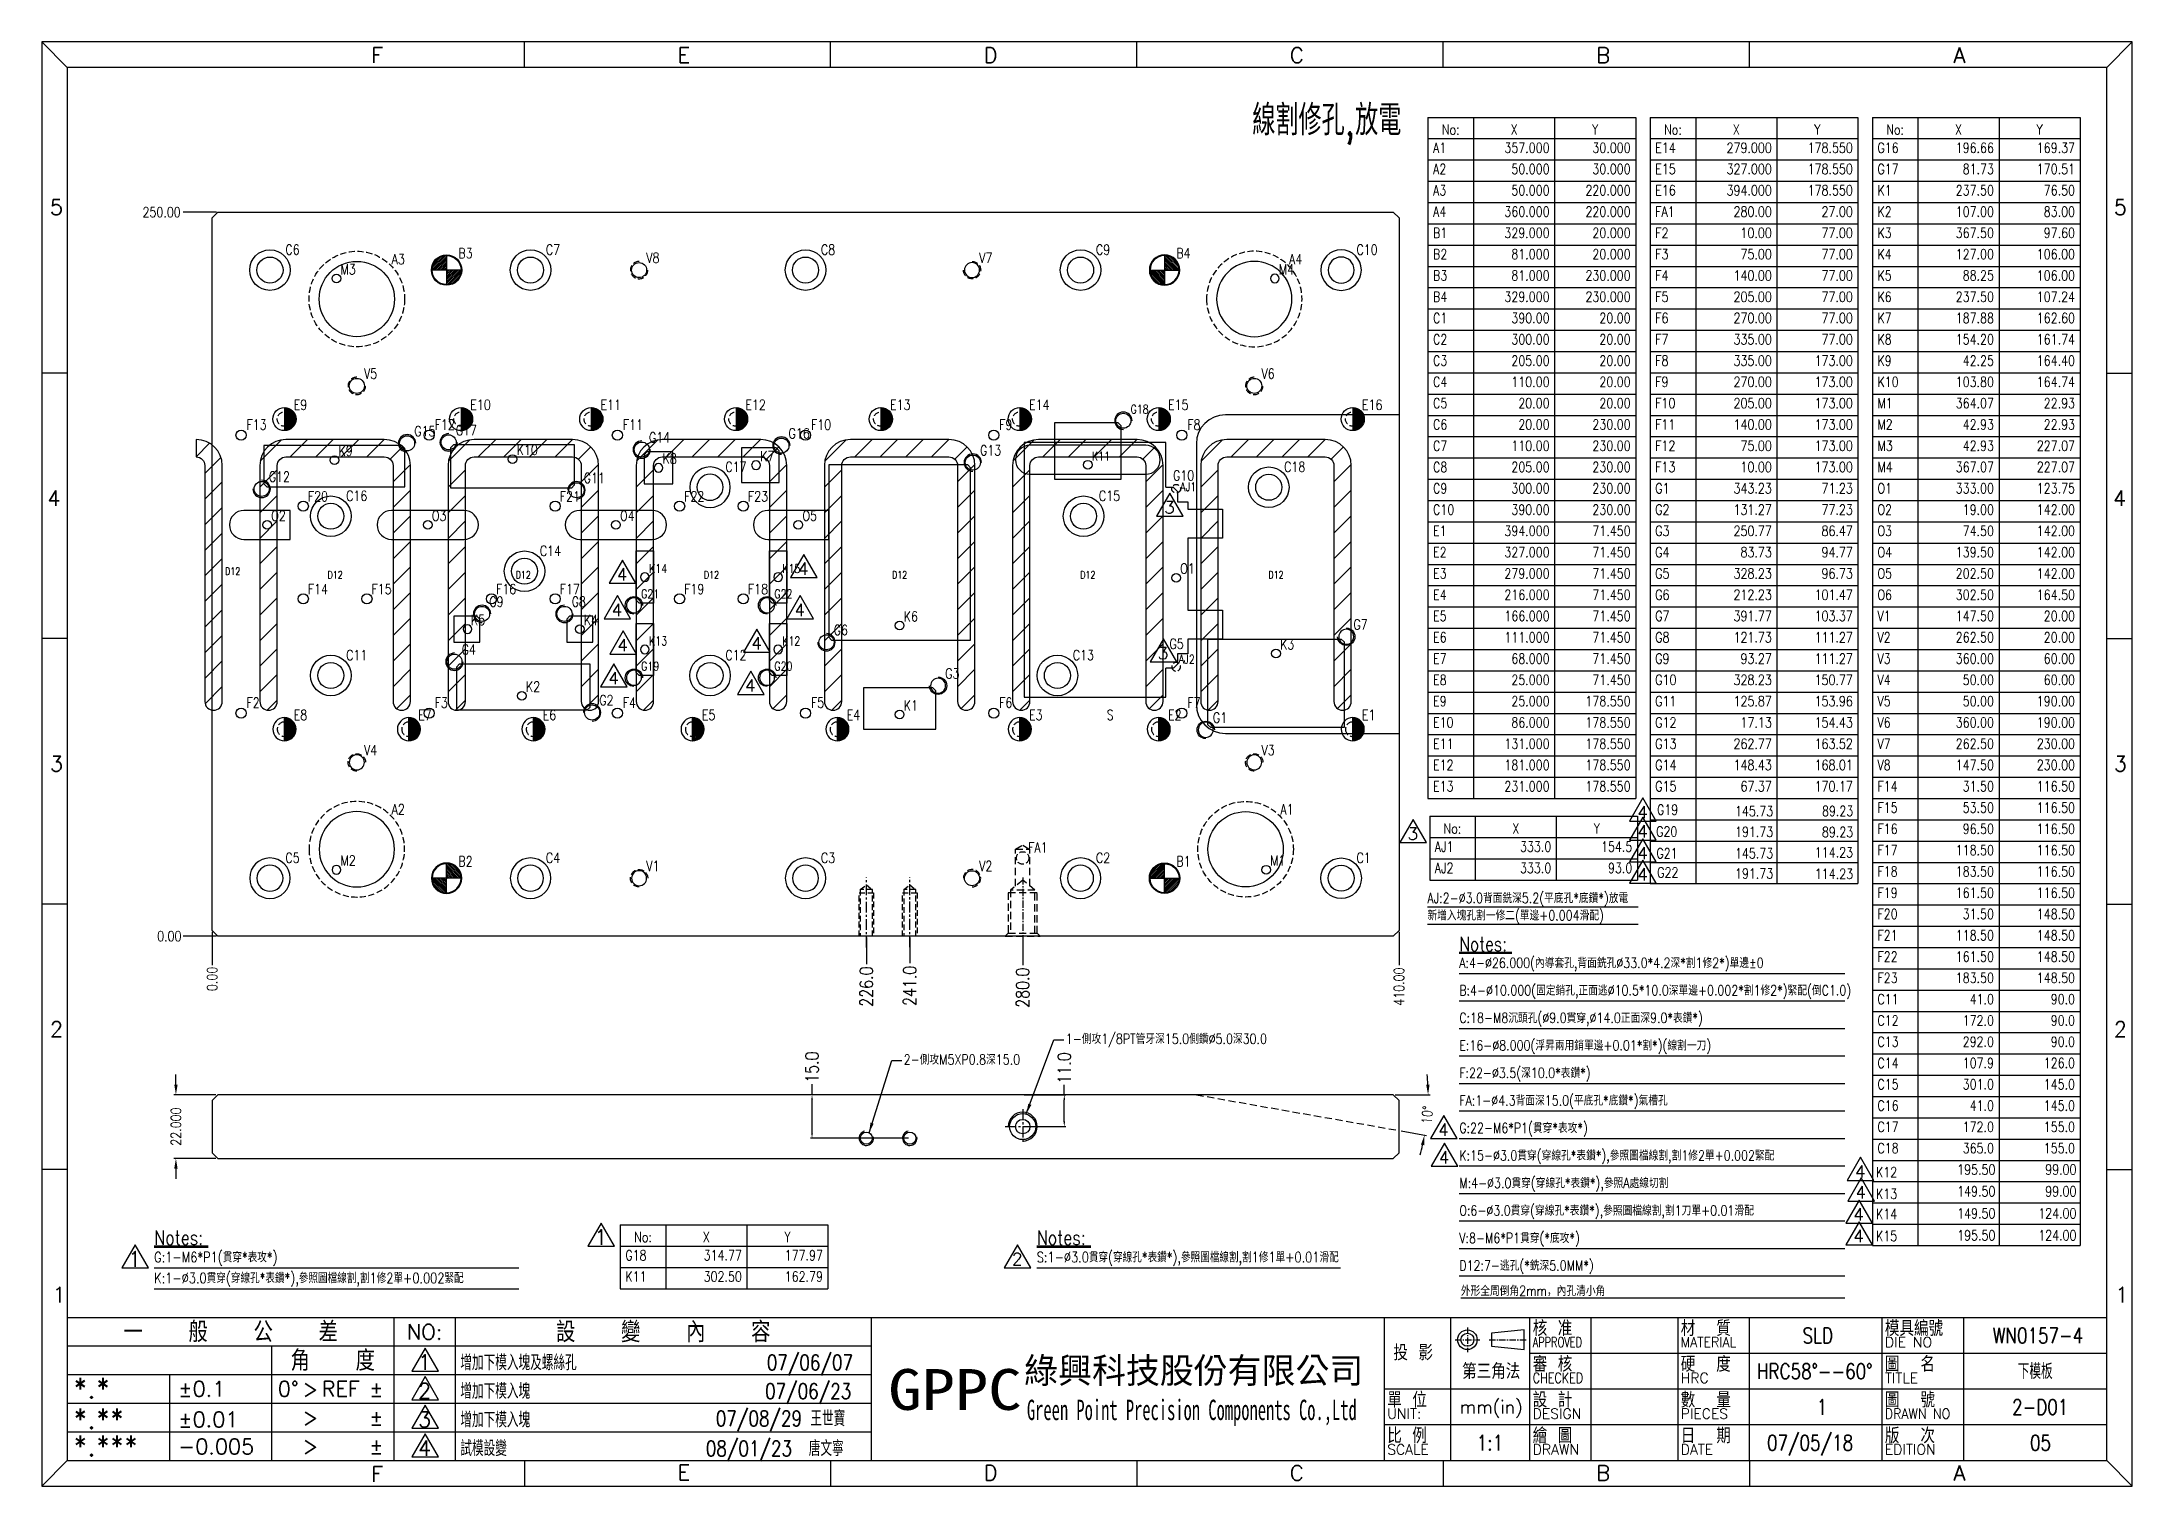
# Model space of a CAD drawing. Extents: x 13099 to 13821, y -3003 to -1672.
# Drawn here: x 13099 to 13821, y -3003 to -2504 of the extents above; entities that cross this region are included whole.
import ezdxf
from ezdxf.enums import TextEntityAlignment as Align

# ---------------------------------------------------------------- set-up
doc = ezdxf.new("R2010")
doc.units = 0
doc.header["$MEASUREMENT"] = 0
for name, pattern in [('CENTER', [2, 1.25, -0.25, 0.25, -0.25]), ('DASHED', [0.75, 0.5, -0.25]), ('LIFE-1', [0.5, 0.35, -0.15])]:
    doc.linetypes.add(name, pattern=pattern)
doc.layers.get('0').update_dxf_attribs({"linetype": 'CONTINUOUS'})
doc.layers.get('Defpoints').update_dxf_attribs({"linetype": 'CONTINUOUS'})
for name, color, linetype in [('-D', 4, 'CONTINUOUS'), ('-D1', 1, 'CONTINUOUS'), ('-DDASH', 222, 'DASHED'), ('-DDIM', 6, 'CONTINUOUS'), ('BORD', 4, 'CONTINUOUS'), ('GG', 1, 'LIFE-1'), ('M2', 7, 'CONTINUOUS'), ('MHAT', 5, 'CONTINUOUS'), ('MM', 1, 'CONTINUOUS'), ('WIR', 4, 'CONTINUOUS')]:
    doc.layers.add(name, color=color, linetype=linetype)
doc.styles.add('AEH', font='ROMANS.shx', dxfattribs={"width": 0.8, "bigfont": 'ae.shx'})
doc.styles.add('ROMANS', font='ROMANS')
doc.styles.add('型式1', font='KAIU.TTF', dxfattribs={"width": 0.8})
doc.dimstyles.get("Standard").update_dxf_attribs({"dimtxt": 2.5, "dimasz": 1.8, "dimexe": 0.5, "dimexo": 0.5, "dimgap": 0.6, "dimtad": 0, "dimzin": 0, "dimdsep": 46, "dimtxsty": 'AEH', "dimcen": 0, "dimclrd": 256, "dimazin": 0, "dimtp": -0.008, "dimtm": 0.005, "dimtfac": 0.5, "dimtdec": 3, "dimtofl": 0, "dimtmove": 0, "dimatfit": 3, "dimfxl": 0, "dimtolj": 1, "dimtzin": 0, "dimlwd": -1, "dimlwe": -1, "dimarcsym": 0})

msp = doc.modelspace()

# ---------------------------------------------------------------- texts
at = {"layer": '-D1', "ltscale": 6, "style": 'AEH', "width": 0.8}
for s, height, p in [('SLD', 5.28918, (13706.9889, -2953.5428)), ('WN0157-4', 5.28918, (13772.7312, -2953.5428)), ('增加下模入塊及螺絲孔', 5.28918, (13243.3424, -2962.8768)), ('07/06/07', 5.28918, (13349.2275, -2962.8768)), ('下模板', 5.28918, (13781.3071, -2965.8842)), ('增加下模入塊', 5.28918, (13243.3424, -2972.75)), ('07/06/23', 5.28918, (13348.6413, -2972.75)), ('HRC58%%D--60%%D', 5.289184, (13691.2423, -2965.8842)), ('1', 5.2892, (13711.8192, -2978.2256)), ('2-D01', 5.28918, (13779.363, -2978.2256)), ('增加下模入塊', 5.28918, (13243.3424, -2982.6231)), ('07/08/29 王世寶', 5.289184, (13331.6231, -2982.1736)), ('試模設變', 5.28918, (13243.3424, -2992.4962)), ('08/01/23  唐文寧', 5.289184, (13328.1638, -2992.5209)), ('1:1', 5.28918, (13594.4735, -2990.5671)), ('07/05/18', 5.28918, (13694.7011, -2990.5671)), ('05', 5.28918, (13785.5466, -2990.5671))]:
    msp.add_text(s, height=height, dxfattribs=at).set_placement(p)
at = {"layer": '-DDIM', "ltscale": 6, "style": 'AEH', "width": 0.8}
for s, height, p in [('No:', 3.5, (13585.4715, -2534.4413)), ('X', 3.5, (13607.3465, -2534.4413)), ('Y', 3.5, (13635.3465, -2534.4413)), ('No:', 3.5, (13662.2215, -2534.4413)), ('X', 3.5, (13684.0965, -2534.4413)), ('Y', 3.5, (13712.0965, -2534.4413)), ('No:', 3.5, (13738.9715, -2534.4413)), ('X', 3.5, (13760.8465, -2534.4413)), ('Y', 3.5, (13788.8465, -2534.4413)), ('D12', 2.5, (13200.0965, -2688.2214)), ('D12', 2.5, (13265.0965, -2688.2214)), ('D12', 2.5, (13330.0965, -2688.2214)), ('D12', 2.5, (13395.0965, -2688.2214)), ('D12', 2.5, (13460.0965, -2688.2214)), ('D12', 2.5, (13525.0965, -2688.2214)), ('No:', 3.5, (13586.0513, -2775.7866)), ('X', 3.5, (13607.9263, -2775.7866)), ('Y', 3.5, (13635.9263, -2775.7866)), ('No:', 3.5, (13306.4715, -2916.8775)), ('X', 3.5, (13328.3465, -2916.8775)), ('Y', 3.5, (13356.3465, -2916.8775))]:
    msp.add_text(s, height=height, dxfattribs=at).set_placement(p, align=Align.MIDDLE)
for s, height, p in [('A1', 3.5, (13579.3465, -2542.4913)), ('E14', 3.5, (13656.0965, -2542.4913)), ('G16', 3.5, (13732.8465, -2542.4913)), ('A2', 3.5, (13579.3465, -2549.8413)), ('E15', 3.5, (13656.0965, -2549.8413)), ('G17', 3.5, (13732.8465, -2549.8413)), ('A3', 3.5, (13579.3465, -2557.1913)), ('E16', 3.5, (13656.0965, -2557.1913)), ('K1', 3.5, (13732.8465, -2557.1913)), ('A4', 3.5, (13579.3465, -2564.5413)), ('FA1', 3.5, (13656.0965, -2564.5413)), ('K2', 3.5, (13732.8465, -2564.5413)), ('B1', 3.5, (13579.3465, -2571.8913)), ('F2', 3.5, (13656.0965, -2571.8913)), ('K3', 3.5, (13732.8465, -2571.8913)), ('C6', 3.5, (13182.8998, -2577.6681)), ('A3', 3.5, (13219.6173, -2580.9506)), ('B3', 3.5, (13242.6624, -2578.9055)), ('C7', 3.5, (13272.8998, -2577.6681)), ('V8', 3.5, (13307.5714, -2580.4965)), ('C8', 3.5, (13367.8998, -2577.6681)), ('V7', 3.5, (13422.5714, -2580.4965)), ('C9', 3.5, (13462.8998, -2577.6681)), ('B4', 3.5, (13490.6624, -2578.9055)), ('A4', 3.5, (13529.6173, -2580.9506)), ('C10', 3.5, (13552.8998, -2577.6681)), ('B2', 3.5, (13579.3465, -2579.2413)), ('F3', 3.5, (13656.0965, -2579.2413)), ('K4', 3.5, (13732.8465, -2579.2413)), ('M3', 3.5, (13201.9397, -2584.4861)), ('M4', 3.5, (13526.0818, -2584.4861)), ('B3', 3.5, (13579.3465, -2586.5913)), ('F4', 3.5, (13656.0965, -2586.5913)), ('K5', 3.5, (13732.8465, -2586.5913)), ('B4', 3.5, (13579.3465, -2593.9413)), ('F5', 3.5, (13656.0965, -2593.9413)), ('K6', 3.5, (13732.8465, -2593.9413)), ('C1', 3.5, (13579.3465, -2601.2913)), ('F6', 3.5, (13656.0965, -2601.2913)), ('K7', 3.5, (13732.8465, -2601.2913)), ('C2', 3.5, (13579.3465, -2608.6413)), ('F7', 3.5, (13656.0965, -2608.6413)), ('K8', 3.5, (13732.8465, -2608.6413)), ('C3', 3.5, (13579.3465, -2615.9913)), ('F8', 3.5, (13656.0965, -2615.9913)), ('K9', 3.5, (13732.8465, -2615.9913)), ('V5', 3.5, (13210.0714, -2620.4965)), ('V6', 3.5, (13520.0714, -2620.4965)), ('C4', 3.5, (13579.3465, -2623.3413)), ('F9', 3.5, (13656.0965, -2623.3413)), ('K10', 3.5, (13732.8465, -2623.3413)), ('E9', 3.5, (13185.7785, -2631.2394)), ('E10', 3.5, (13246.7785, -2631.2394)), ('E11', 3.5, (13291.7785, -2631.2394)), ('E12', 3.5, (13341.7785, -2631.2394)), ('E13', 3.5, (13391.7785, -2631.2394)), ('E14', 3.5, (13439.7785, -2631.2394)), ('E15', 3.5, (13487.7785, -2631.2394)), ('E16', 3.5, (13554.7785, -2631.2394)), ('C5', 3.5, (13579.3465, -2630.6913)), ('F10', 3.5, (13656.0965, -2630.6913)), ('M1', 3.5, (13732.8465, -2630.6913)), ('F13', 3.5, (13169.4704, -2638.0976)), ('F12', 3.5, (13234.4704, -2638.0976)), ('F11', 3.5, (13299.4704, -2638.0976)), ('F10', 3.5, (13364.4704, -2638.0976)), ('F9', 3.5, (13429.4704, -2638.0976)), ('G18', 3, (13474.8442, -2632.5306)), ('F8', 3.5, (13494.4704, -2638.0976)), ('C6', 3.5, (13579.3465, -2638.0413)), ('F11', 3.5, (13656.0965, -2638.0413)), ('M2', 3.5, (13732.8465, -2638.0413)), ('G15', 3.5, (13227.4442, -2640.3237)), ('G17', 3.5, (13241.7986, -2639.9867)), ('G14', 3.5, (13308.4986, -2642.4867)), ('G16', 3.5, (13356.7272, -2641.1237)), ('C7', 3.5, (13579.3465, -2645.3913)), ('F12', 3.5, (13656.0965, -2645.3913)), ('M3', 3.5, (13732.8465, -2645.3913)), ('K9', 3.5, (13201.2607, -2647.1572)), ('K10', 3.5, (13262.8107, -2646.8202)), ('K8', 3.5, (13313.2107, -2649.8202)), ('C17', 3.5, (13334.8998, -2652.6681)), ('K7', 3.5, (13346.8937, -2648.9572)), ('G13', 3.5, (13422.8442, -2646.9815)), ('K11', 3, (13461.5107, -2648.7641)), ('C18', 3.5, (13527.8998, -2652.6681)), ('C8', 3.5, (13579.3465, -2652.7413)), ('F13', 3.5, (13656.0965, -2652.7413)), ('M4', 3.5, (13732.8465, -2652.7413)), ('G12', 3.5, (13177.1986, -2656.0693)), ('G11', 3.5, (13285.9442, -2656.5323)), ('G10', 3.5, (13489.5265, -2655.6683)), ('AJ1', 3, (13492.0107, -2659.2777)), ('C9', 3.5, (13579.3465, -2660.0913)), ('G1', 3.5, (13656.0965, -2660.0913)), ('O1', 3.5, (13732.8465, -2660.0913)), ('F20', 3.5, (13190.6875, -2662.8804)), ('C16', 3.5, (13203.9191, -2662.6681)), ('F21', 3.5, (13277.6875, -2662.8804)), ('F22', 3.5, (13320.6875, -2662.8804)), ('F23', 3.5, (13342.6875, -2662.8804)), ('C15', 3.5, (13463.9191, -2662.6681)), ('C10', 3.5, (13579.3465, -2667.4413)), ('G2', 3.5, (13656.0965, -2667.4413)), ('O2', 3.5, (13732.8465, -2667.4413)), ('O2', 3.5, (13178.0107, -2669.5572)), ('O3', 3.5, (13233.5107, -2669.5572)), ('O4', 3.5, (13298.5107, -2669.5572)), ('O5', 3.5, (13361.5107, -2669.5572)), ('E1', 3.5, (13579.3465, -2674.7913)), ('G3', 3.5, (13656.0965, -2674.7913)), ('O3', 3.5, (13732.8465, -2674.7913)), ('C14', 3.5, (13270.824, -2681.664)), ('E2', 3.5, (13579.3465, -2682.1413)), ('G4', 3.5, (13656.0965, -2682.1413)), ('O4', 3.5, (13732.8465, -2682.1413)), ('D12', 2.5, (13162.0955, -2688.2209)), ('K14', 3, (13308.5107, -2687.5572)), ('K15', 3, (13354.5107, -2687.5572)), ('O1', 3.5, (13492.0107, -2687.8072)), ('E3', 3.5, (13579.3465, -2689.4913)), ('G5', 3.5, (13656.0965, -2689.4913)), ('O5', 3.5, (13732.8465, -2689.4913)), ('F14', 3.5, (13190.6875, -2694.8804)), ('F15', 3.5, (13212.6875, -2694.8804)), ('F16', 3.5, (13255.6875, -2694.8804)), ('F17', 3.5, (13277.6875, -2694.8804)), ('G21', 3, (13305.7986, -2696.2693)), ('F19', 3.5, (13320.6875, -2694.8804)), ('F18', 3.5, (13342.6875, -2694.8804)), ('G22', 3, (13351.7986, -2696.2693)), ('G9', 3.5, (13253.3442, -2699.2237)), ('G8', 3.5, (13281.7986, -2699.2237)), ('E4', 3.5, (13579.3465, -2696.8413)), ('G6', 3.5, (13656.0965, -2696.8413)), ('O6', 3.5, (13732.8465, -2696.8413)), ('K5', 3.5, (13247.0107, -2705.5572)), ('K4', 3.5, (13286.0107, -2705.5572)), ('G6', 3.5, (13372.2986, -2709.0271)), ('K6', 3.5, (13396.5107, -2704.315)), ('G7', 3.5, (13551.8442, -2707.1237)), ('E5', 3.5, (13579.3465, -2704.1913)), ('G7', 3.5, (13656.0965, -2704.1913)), ('V1', 3.5, (13732.8465, -2704.1913)), ('C11', 3.5, (13203.9191, -2717.6681)), ('G4', 3.5, (13243.7986, -2715.7237)), ('K13', 3, (13308.5107, -2712.5572)), ('C12', 3.5, (13334.8998, -2717.6681)), ('K12', 3, (13354.5107, -2712.5572)), ('C13', 3.5, (13454.8998, -2717.6681)), ('G5', 3.5, (13488.2986, -2713.7693)), ('K3', 3.5, (13526.5107, -2713.9572)), ('E6', 3.5, (13579.3465, -2711.5413)), ('G8', 3.5, (13656.0965, -2711.5413)), ('V2', 3.5, (13732.8465, -2711.5413)), ('G19', 3, (13305.7986, -2721.2693)), ('G20', 3, (13351.7986, -2721.2693)), ('G3', 3.5, (13410.8442, -2724.0237)), ('AJ2', 3, (13491.4857, -2718.8458)), ('E7', 3.5, (13579.3465, -2718.8913)), ('G9', 3.5, (13656.0965, -2718.8913)), ('V3', 3.5, (13732.8465, -2718.8913)), ('K2', 3.5, (13266.0107, -2728.5572)), ('E8', 3.5, (13579.3465, -2726.2413)), ('G10', 3.5, (13656.0965, -2726.2413)), ('V4', 3.5, (13732.8465, -2726.2413)), ('F2', 3.5, (13169.4704, -2734.0976)), ('E8', 3.5, (13185.7785, -2738.3394)), ('E7', 3.5, (13228.7785, -2738.3394)), ('F3', 3.5, (13234.4704, -2734.0976)), ('E6', 3.5, (13271.7785, -2738.3394)), ('G2', 3.5, (13291.3442, -2733.2693)), ('F4', 3.5, (13299.4704, -2734.0976)), ('E5', 3.5, (13326.7785, -2738.3394)), ('F5', 3.5, (13364.4704, -2734.0976)), ('E4', 3.5, (13376.7785, -2738.3394)), ('K1', 3.5, (13396.5107, -2735.0572)), ('F6', 3.5, (13429.4704, -2734.0976)), ('E3', 3.5, (13439.7785, -2738.3394)), ('S', 3.5, (13466.6339, -2738.3394)), ('E2', 3.5, (13487.7785, -2738.3394)), ('F7', 3.5, (13494.4704, -2734.0976)), ('G1', 3.5, (13503.2986, -2739.2693)), ('E1', 3.5, (13554.7785, -2738.3394)), ('E9', 3.5, (13579.3465, -2733.5913)), ('G11', 3.5, (13656.0965, -2733.5913)), ('V5', 3.5, (13732.8465, -2733.5913)), ('E10', 3.5, (13579.3465, -2740.9413)), ('G12', 3.5, (13656.0965, -2740.9413)), ('V6', 3.5, (13732.8465, -2740.9413)), ('V4', 3.5, (13210.0714, -2750.4965)), ('V3', 3.5, (13520.0714, -2750.4965)), ('E11', 3.5, (13579.3465, -2748.2913)), ('G13', 3.5, (13656.0965, -2748.2913)), ('V7', 3.5, (13732.8465, -2748.2913)), ('E12', 3.5, (13579.3465, -2755.6413)), ('G14', 3.5, (13656.0965, -2755.6413)), ('V8', 3.5, (13732.8465, -2755.6413)), ('E13', 3.5, (13579.3465, -2762.9913)), ('G15', 3.5, (13656.0965, -2762.9913)), ('F14', 3.5, (13732.8465, -2762.9913)), ('A2', 3.5, (13219.6173, -2770.9506)), ('A1', 3.5, (13526.6173, -2770.9506)), ('G19', 3.5, (13656.6917, -2771.0475)), ('F15', 3.5, (13732.8465, -2770.3413)), ('G20', 3.5, (13656.4179, -2778.6212)), ('F16', 3.5, (13732.8465, -2777.6913)), ('C5', 3.5, (13182.8998, -2787.6681)), ('M2', 3.5, (13201.9397, -2788.6282)), ('B2', 3.5, (13242.6624, -2788.9055)), ('C4', 3.5, (13272.8998, -2787.6681)), ('V1', 3.5, (13307.5714, -2790.4965)), ('C3', 3.5, (13367.8998, -2787.6681)), ('V2', 3.5, (13422.5714, -2790.4965)), ('FA1', 3.5, (13439.4704, -2784.0976)), ('C2', 3.5, (13462.8998, -2787.6681)), ('B1', 3.5, (13490.6624, -2788.9055)), ('M1', 3.5, (13523.0818, -2788.6282)), ('C1', 3.5, (13552.8998, -2787.6681)), ('AJ1', 3.5, (13579.9263, -2783.8366)), ('G21', 3.5, (13656.5091, -2786.1082)), ('F17', 3.5, (13732.8465, -2785.0413)), ('AJ2', 3.5, (13579.9263, -2791.1866)), ('G22', 3.5, (13656.7829, -2792.7264)), ('F18', 3.5, (13732.8465, -2792.3913)), ('AJ:2-%%c3.0背面銑深5.2(平底孔*底鑽*)放電', 3.5, (13577.3972, -2801.5555)), ('F19', 3.5, (13732.8465, -2799.7413)), ('新增入塊孔割一修二(單邊+0.004滑配)', 3.5, (13577.3972, -2807.5399)), ('F20', 3.5, (13732.8465, -2807.0913)), ('Notes:', 4.9, (13588.4115, -2818.1214)), ('F21', 3.5, (13732.8465, -2814.4413)), ('F22', 3.5, (13732.8465, -2821.7913)), ('F23', 3.5, (13732.8465, -2829.1413)), ('C11', 3.5, (13732.8465, -2836.4913)), ('C12', 3.5, (13732.8465, -2843.8413)), ('C13', 3.5, (13732.8465, -2851.1913)), ('C14', 3.5, (13732.8465, -2858.5413)), ('C15', 3.5, (13732.8465, -2865.8913)), ('C16', 3.5, (13732.8465, -2873.2413)), ('C17', 3.5, (13732.8465, -2880.5913)), ('C18', 3.5, (13732.8465, -2887.9413)), ('K12', 3.5, (13732.3465, -2896.2197)), ('K13', 3.5, (13732.3465, -2903.7138)), ('K14', 3.5, (13732.3465, -2910.6913)), ('Notes:', 5.04, (13137.5965, -2919.6075)), ('Notes:', 5.04, (13442.4423, -2919.6075)), ('K15', 3.5, (13732.3465, -2918.2697)), ('G18', 3.5, (13300.3465, -2924.9275)), ('K11', 3.5, (13300.3465, -2932.2775))]:
    msp.add_text(s, height=height, dxfattribs=at).set_placement(p)
for s, p in [('357.000', (13619.5965, -2542.4913)), ('30.000', (13647.5965, -2542.4913)), ('279.000', (13696.3465, -2542.4913)), ('178.550', (13724.3465, -2542.4913)), ('196.66', (13773.0965, -2542.4913)), ('169.37', (13801.0965, -2542.4913)), ('50.000', (13619.5965, -2549.8413)), ('30.000', (13647.5965, -2549.8413)), ('327.000', (13696.3465, -2549.8413)), ('178.550', (13724.3465, -2549.8413)), ('81.73', (13773.0965, -2549.8413)), ('170.51', (13801.0965, -2549.8413)), ('50.000', (13619.5965, -2557.1913)), ('220.000', (13647.5965, -2557.1913)), ('394.000', (13696.3465, -2557.1913)), ('178.550', (13724.3465, -2557.1913)), ('237.50', (13773.0965, -2557.1913)), ('76.50', (13801.0965, -2557.1913)), ('360.000', (13619.5965, -2564.5413)), ('220.000', (13647.5965, -2564.5413)), ('280.00', (13696.3465, -2564.5413)), ('27.00', (13724.3465, -2564.5413)), ('107.00', (13773.0965, -2564.5413)), ('83.00', (13801.0965, -2564.5413)), ('329.000', (13619.5965, -2571.8913)), ('20.000', (13647.5965, -2571.8913)), ('10.00', (13696.3465, -2571.8913)), ('77.00', (13724.3465, -2571.8913)), ('367.50', (13773.0965, -2571.8913)), ('97.60', (13801.0965, -2571.8913)), ('81.000', (13619.5965, -2579.2413)), ('20.000', (13647.5965, -2579.2413)), ('75.00', (13696.3465, -2579.2413)), ('77.00', (13724.3465, -2579.2413)), ('127.00', (13773.0965, -2579.2413)), ('106.00', (13801.0965, -2579.2413)), ('81.000', (13619.5965, -2586.5913)), ('230.000', (13647.5965, -2586.5913)), ('140.00', (13696.3465, -2586.5913)), ('77.00', (13724.3465, -2586.5913)), ('88.25', (13773.0965, -2586.5913)), ('106.00', (13801.0965, -2586.5913)), ('329.000', (13619.5965, -2593.9413)), ('230.000', (13647.5965, -2593.9413)), ('205.00', (13696.3465, -2593.9413)), ('77.00', (13724.3465, -2593.9413)), ('237.50', (13773.0965, -2593.9413)), ('107.24', (13801.0965, -2593.9413)), ('390.00', (13619.5965, -2601.2913)), ('20.00', (13647.5965, -2601.2913)), ('270.00', (13696.3465, -2601.2913)), ('77.00', (13724.3465, -2601.2913)), ('187.88', (13773.0965, -2601.2913)), ('162.60', (13801.0965, -2601.2913)), ('300.00', (13619.5965, -2608.6413)), ('20.00', (13647.5965, -2608.6413)), ('335.00', (13696.3465, -2608.6413)), ('77.00', (13724.3465, -2608.6413)), ('154.20', (13773.0965, -2608.6413)), ('161.74', (13801.0965, -2608.6413)), ('205.00', (13619.5965, -2615.9913)), ('20.00', (13647.5965, -2615.9913)), ('335.00', (13696.3465, -2615.9913)), ('173.00', (13724.3465, -2615.9913)), ('42.25', (13773.0965, -2615.9913)), ('164.40', (13801.0965, -2615.9913)), ('110.00', (13619.5965, -2623.3413)), ('20.00', (13647.5965, -2623.3413)), ('270.00', (13696.3465, -2623.3413)), ('173.00', (13724.3465, -2623.3413)), ('103.80', (13773.0965, -2623.3413)), ('164.74', (13801.0965, -2623.3413)), ('20.00', (13619.5965, -2630.6913)), ('20.00', (13647.5965, -2630.6913)), ('205.00', (13696.3465, -2630.6913)), ('173.00', (13724.3465, -2630.6913)), ('364.07', (13773.0965, -2630.6913)), ('22.93', (13801.0965, -2630.6913)), ('20.00', (13619.5965, -2638.0413)), ('230.00', (13647.5965, -2638.0413)), ('140.00', (13696.3465, -2638.0413)), ('173.00', (13724.3465, -2638.0413)), ('42.93', (13773.0965, -2638.0413)), ('22.93', (13801.0965, -2638.0413)), ('110.00', (13619.5965, -2645.3913)), ('230.00', (13647.5965, -2645.3913)), ('75.00', (13696.3465, -2645.3913)), ('173.00', (13724.3465, -2645.3913)), ('42.93', (13773.0965, -2645.3913)), ('227.07', (13801.0965, -2645.3913)), ('205.00', (13619.5965, -2652.7413)), ('230.00', (13647.5965, -2652.7413)), ('10.00', (13696.3465, -2652.7413)), ('173.00', (13724.3465, -2652.7413)), ('367.07', (13773.0965, -2652.7413)), ('227.07', (13801.0965, -2652.7413)), ('300.00', (13619.5965, -2660.0913)), ('230.00', (13647.5965, -2660.0913)), ('343.23', (13696.3465, -2660.0913)), ('71.23', (13724.3465, -2660.0913)), ('333.00', (13773.0965, -2660.0913)), ('123.75', (13801.0965, -2660.0913)), ('390.00', (13619.5965, -2667.4413)), ('230.00', (13647.5965, -2667.4413)), ('131.27', (13696.3465, -2667.4413)), ('77.23', (13724.3465, -2667.4413)), ('19.00', (13773.0965, -2667.4413)), ('142.00', (13801.0965, -2667.4413)), ('394.000', (13619.5965, -2674.7913)), ('71.450', (13647.5965, -2674.7913)), ('250.77', (13696.3465, -2674.7913)), ('86.47', (13724.3465, -2674.7913)), ('74.50', (13773.0965, -2674.7913)), ('142.00', (13801.0965, -2674.7913)), ('327.000', (13619.5965, -2682.1413)), ('71.450', (13647.5965, -2682.1413)), ('83.73', (13696.3465, -2682.1413)), ('94.77', (13724.3465, -2682.1413)), ('139.50', (13773.0965, -2682.1413)), ('142.00', (13801.0965, -2682.1413)), ('279.000', (13619.5965, -2689.4913)), ('71.450', (13647.5965, -2689.4913)), ('328.23', (13696.3465, -2689.4913)), ('96.73', (13724.3465, -2689.4913)), ('202.50', (13773.0965, -2689.4913)), ('142.00', (13801.0965, -2689.4913)), ('216.000', (13619.5965, -2696.8413)), ('71.450', (13647.5965, -2696.8413)), ('212.23', (13696.3465, -2696.8413)), ('101.47', (13724.3465, -2696.8413)), ('302.50', (13773.0965, -2696.8413)), ('164.50', (13801.0965, -2696.8413)), ('166.000', (13619.5965, -2704.1913)), ('71.450', (13647.5965, -2704.1913)), ('391.77', (13696.3465, -2704.1913)), ('103.37', (13724.3465, -2704.1913)), ('147.50', (13773.0965, -2704.1913)), ('20.00', (13801.0965, -2704.1913)), ('111.000', (13619.5965, -2711.5413)), ('71.450', (13647.5965, -2711.5413)), ('121.73', (13696.3465, -2711.5413)), ('111.27', (13724.3465, -2711.5413)), ('262.50', (13773.0965, -2711.5413)), ('20.00', (13801.0965, -2711.5413)), ('68.000', (13619.5965, -2718.8913)), ('71.450', (13647.5965, -2718.8913)), ('93.27', (13696.3465, -2718.8913)), ('111.27', (13724.3465, -2718.8913)), ('360.00', (13773.0965, -2718.8913)), ('60.00', (13801.0965, -2718.8913)), ('25.000', (13619.5965, -2726.2413)), ('71.450', (13647.5965, -2726.2413)), ('328.23', (13696.3465, -2726.2413)), ('150.77', (13724.3465, -2726.2413)), ('50.00', (13773.0965, -2726.2413)), ('60.00', (13801.0965, -2726.2413)), ('25.000', (13619.5965, -2733.5913)), ('178.550', (13647.5965, -2733.5913)), ('125.87', (13696.3465, -2733.5913)), ('153.96', (13724.3465, -2733.5913)), ('50.00', (13773.0965, -2733.5913)), ('190.00', (13801.0965, -2733.5913)), ('86.000', (13619.5965, -2740.9413)), ('178.550', (13647.5965, -2740.9413)), ('17.13', (13696.3465, -2740.9413)), ('154.43', (13724.3465, -2740.9413)), ('360.00', (13773.0965, -2740.9413)), ('190.00', (13801.0965, -2740.9413)), ('131.000', (13619.5965, -2748.2913)), ('178.550', (13647.5965, -2748.2913)), ('262.77', (13696.3465, -2748.2913)), ('163.52', (13724.3465, -2748.2913)), ('262.50', (13773.0965, -2748.2913)), ('230.00', (13801.0965, -2748.2913)), ('181.000', (13619.5965, -2755.6413)), ('178.550', (13647.5965, -2755.6413)), ('148.43', (13696.3465, -2755.6413)), ('168.01', (13724.3465, -2755.6413)), ('147.50', (13773.0965, -2755.6413)), ('230.00', (13801.0965, -2755.6413)), ('231.000', (13619.5965, -2762.9913)), ('178.550', (13647.5965, -2762.9913)), ('67.37', (13696.3465, -2762.9913)), ('170.17', (13724.3465, -2762.9913)), ('31.50', (13773.0965, -2762.9913)), ('116.50', (13801.0965, -2762.9913)), ('145.73', (13696.8465, -2771.5496)), ('89.23', (13724.4971, -2771.5209)), ('53.50', (13773.0965, -2770.3413)), ('116.50', (13801.0965, -2770.3413)), ('191.73', (13696.8465, -2778.6829)), ('89.23', (13724.472, -2778.7805)), ('96.50', (13773.0965, -2777.6913)), ('116.50', (13801.0965, -2777.6913)), ('333.0', (13620.1763, -2783.8366)), ('154.5', (13648.1763, -2783.8366)), ('145.73', (13696.8465, -2786.1387)), ('114.23', (13724.4212, -2785.8089)), ('118.50', (13773.0965, -2785.0413)), ('116.50', (13801.0965, -2785.0413)), ('333.0', (13620.1763, -2791.1866)), ('93.0', (13648.1763, -2791.1866)), ('191.73', (13696.8465, -2793.0913)), ('114.23', (13724.4257, -2793.2296)), ('183.50', (13773.0965, -2792.3913)), ('116.50', (13801.0965, -2792.3913)), ('161.50', (13773.0965, -2799.7413)), ('116.50', (13801.0965, -2799.7413)), ('31.50', (13773.0965, -2807.0913)), ('148.50', (13801.0965, -2807.0913)), ('118.50', (13773.0965, -2814.4413)), ('148.50', (13801.0965, -2814.4413)), ('161.50', (13773.0965, -2821.7913)), ('148.50', (13801.0965, -2821.7913)), ('183.50', (13773.0965, -2829.1413)), ('148.50', (13801.0965, -2829.1413)), ('41.0', (13773.0965, -2836.4913)), ('90.0', (13801.0965, -2836.4913)), ('172.0', (13773.0965, -2843.8413)), ('90.0', (13801.0965, -2843.8413)), ('292.0', (13773.0965, -2851.1913)), ('90.0', (13801.0965, -2851.1913)), ('107.9', (13773.0965, -2858.5413)), ('126.0', (13801.0965, -2858.5413)), ('301.0', (13773.0965, -2865.8913)), ('145.0', (13801.0965, -2865.8913)), ('41.0', (13773.0965, -2873.2413)), ('145.0', (13801.0965, -2873.2413)), ('172.0', (13773.0965, -2880.5913)), ('155.0', (13801.0965, -2880.5913)), ('365.0', (13773.0965, -2887.9413)), ('155.0', (13801.0965, -2887.9413)), ('195.50', (13773.5965, -2895.3321)), ('99.00', (13801.5965, -2895.3321)), ('149.50', (13773.5965, -2902.8356)), ('99.00', (13801.5965, -2902.8356)), ('149.50', (13773.5965, -2910.4658)), ('124.00', (13801.5965, -2910.4658)), ('195.50', (13773.5965, -2918.0413)), ('124.00', (13801.5965, -2918.0413)), ('314.77', (13340.5965, -2924.9275)), ('177.97', (13368.5965, -2924.9275)), ('302.50', (13340.5965, -2932.2775)), ('162.79', (13368.5965, -2932.2775))]:
    msp.add_text(s, height=3.5, dxfattribs=at).set_placement(p, align=Align.RIGHT)
at = {"layer": '-DDIM', "ltscale": 6, "attachment_point": 7, "style": 'AEH'}
for s, insert, char_height, width in [('線割修孔,放電', (13516.9088, -2539.6259), 10.5, 699.3), ('A:4-%%c26.000(內導套孔,背面銑孔%%c33.0*4.2深*割1修2*)單邊%%P0', (13588.4115, -2825.1214), 3.5, 233.1), ('B:4-%%c10.000(固定銷孔,正面逃%%C10.5*10.0深單邊+0.002*割1修2*)緊配(倒C1.0)', (13588.4115, -2834.6214), 3.5, 233.1), ('C:18-M8沉頭孔(%%c9.0貫穿,%%c14.0正面深9.0*表鑽*)', (13588.4115, -2844.1214), 3.5, 233.1), ('E:16-%%c8.000(浮昇兩用銷單邊+0.01*割*)(線割一刀)', (13588.4115, -2853.6214), 3.5, 233.1), ('F:22-%%c3.5(深10.0*表鑽*)', (13588.4115, -2863.1214), 3.5, 233.1), ('FA:1-%%c4.3背面深15.0(平底孔*底鑽*)氣槽孔', (13588.4115, -2872.6214), 3.5, 233.1), ('G:22-M6*P1(貫穿*表攻*)', (13588.4115, -2882.1214), 3.5, 233.1), ('K:15-%%c3.0貫穿(穿線孔*表鑽*),參照圖檔線割,割1修2單+0.002緊配', (13588.4115, -2891.6214), 3.5, 233.1), ('M:4-%%c3.0貫穿(穿線孔*表鑽*),參照A處線切割', (13588.4115, -2901.1214), 3.5, 233.1), ('O:6-%%c3.0貫穿(穿線孔*表鑽*),參照圖檔線割,割1刀單+0.01滑配', (13588.4115, -2910.6214), 3.5, 233.1), ('V:8-M6*P1貫穿(*底攻*)', (13588.4115, -2920.1214), 3.5, 233.1), ('G:1-M6*P1(貫穿*表攻*)', (13137.5965, -2926.8075), 3.6, 194.4), ('S:1-%%c3.0貫穿(穿線孔*表鑽*),參照圖檔線割,割1修1單+0.01滑配', (13442.4423, -2926.8075), 3.6, 194.4), ('D12:7-逃孔(*銑深5.0MM*)', (13588.4115, -2929.6214), 3.5, 233.1), ('K:1-%%c3.0貫穿(穿線孔*表鑽*),參照圖檔線割,割1修2單+0.002緊配', (13137.5965, -2934.0075), 3.6, 194.4), ('外形全周倒角2mm，內孔清小角', (13588.9488, -2937.3281), 3.5, 233.1)]:
    msp.add_mtext(s, dxfattribs=dict(at, insert=insert, char_height=char_height, width=width))
at = {"layer": '-DDIM', "char_height": 3.5, "attachment_point": 7, "style": 'AEH'}
for s, insert in [('1-側攻1/8PT管牙深15.0側鑽%%c5.0深30.0', (13452.5007, -2851.3391)), ('\\A1;2-側攻M5XP0.8深15.0', (13396.5007, -2857.3391))]:
    msp.add_mtext(s, dxfattribs=dict(at, insert=insert))
at = {"layer": 'BORD', "ltscale": 6, "style": 'AEH'}
for s, height, p in [('3', 4.2313, (13488.3238, -2664.942)), ('3', 4.2313, (13486.0965, -2715.2491)), ('3', 4.2313, (13572.3803, -2777.6043)), ('1', 5.2892, (13291.8516, -2916.9718)), ('1', 5.2892, (13130.8516, -2924.4718)), ('2', 4.2313, (13435.6974, -2924.4718))]:
    msp.add_text(s, height=height, dxfattribs=at).set_placement(p, align=Align.MIDDLE_CENTER)
at = {"layer": 'BORD', "color": 2, "ltscale": 6, "style": 'AEH'}
for p in [(13299.2181, -2688.0648), (13361.8062, -2686.0894), (13297.4384, -2700.3114), (13360.5771, -2700.3114), (13299.4242, -2712.5088), (13345.6715, -2711.835), (13296.2737, -2723.8805), (13343.5205, -2726.4228), (13651.6944, -2770.1622), (13651.6944, -2776.8115), (13651.6944, -2784.312), (13651.6944, -2791.6263), (13582.9189, -2879.8169), (13583.1566, -2889.3792), (13726.8814, -2894.2427), (13727.0699, -2901.4032), (13726.3629, -2909.0349), (13726.3629, -2916.5437)]:
    msp.add_text('4', height=4.2313, dxfattribs=at).set_placement(p, align=Align.MIDDLE_CENTER)

# ---------------------------------------------------------------- blocks, each defined once
blk = doc.blocks.new('A3BORD')
at = {"layer": 'BORD', "color": 7}
for p, q in [((900.74, -291.41), (905.74, -296.41)), ((995.29, -296.41), (995.29, -291.41)), ((1055.29, -296.41), (1055.29, -291.41)), ((1115.29, -296.41), (1115.29, -291.41)), ((1175.29, -296.41), (1175.29, -291.41)), ((1235.29, -296.41), (1235.29, -291.41)), ((1305.29, -296.41), (1310.29, -291.41)), ((905.74, -356.3), (900.74, -356.3)), ((1305.29, -356.3), (1310.29, -356.3)), ((905.74, -408.3), (900.74, -408.3)), ((1305.29, -408.3), (1310.29, -408.3)), ((905.74, -460.3), (900.74, -460.3)), ((1305.29, -460.3), (1310.29, -460.3)), ((905.74, -512.3), (900.74, -512.3)), ((1305.29, -512.3), (1310.29, -512.3)), ((900.74, -574.3), (905.74, -569.3)), ((995.29, -569.3), (995.29, -574.3)), ((1055.29, -569.3), (1055.29, -574.3)), ((1115.29, -569.3), (1115.29, -574.3)), ((1175.29, -569.3), (1175.29, -574.3)), ((1235.29, -569.3), (1235.29, -574.3)), ((1305.29, -569.3), (1310.29, -574.3))]:
    blk.add_line(p, q, dxfattribs=at)
blk.add_lwpolyline([(900.74, -291.41), (900.74, -574.3), (1310.29, -574.3), (1310.29, -291.41)], close=True, dxfattribs=at)
at = {"layer": 'BORD'}
blk.add_lwpolyline([(905.74, -296.41), (905.74, -569.3), (1305.29, -569.3), (1305.29, -296.41)], close=True, dxfattribs=at)
at = {"layer": 'BORD', "color": 7, "style": 'ROMANS'}
for s, p in [('F', (965.29, -295.53)), ('E', (1025.29, -295.53)), ('D', (1085.29, -295.53)), ('C', (1145.29, -295.53)), ('B', (1205.29, -295.53)), ('A', (1275.29, -295.53)), ('5', (902.33, -325.3)), ('5', (1306.69, -325.3)), ('4', (901.83, -382.3)), ('4', (1306.55, -382.3)), ('3', (902.33, -434.3)), ('3', (1306.69, -434.3)), ('2', (902.33, -486.3)), ('2', (1306.69, -486.3)), ('1', (902.83, -538.3)), ('1', (1306.96, -538.3)), ('F', (965.29, -573.42)), ('E', (1025.29, -573.12)), ('D', (1085.29, -573.17)), ('C', (1145.29, -573.22)), ('B', (1205.29, -573.22)), ('A', (1275.29, -573.22))]:
    blk.add_text(s, height=3, dxfattribs=at).set_placement(p)
blk = doc.blocks.new('-A30')
at = {"layer": 'BORD', "color": 4}
for p, q in [((404.55, 33), (5, 33)), ((69, 33), (69, 5)), ((81, 33), (81, 5)), ((162.5, 33), (162.5, 5)), ((263, 33), (263, 5)), ((276, 33), (276, 5)), ((291.5, 33), (291.5, 5)), ((303.5, 33), (303.5, 5)), ((320.5, 33), (320.5, 5)), ((334.5, 33), (334.5, 5)), ((360.5, 33), (360.5, 5)), ((376.5, 33), (376.5, 5)), ((162.5, 27.4), (5, 27.4)), ((45, 27.4), (45, 5)), ((404.55, 26), (291.5, 26)), ((162.5, 21.8), (5, 21.8)), ((25, 21.8), (25, 5)), ((404.55, 19), (263, 19)), ((162.5, 16.2), (5, 16.2)), ((162.5, 10.6), (5, 10.6)), ((404.55, 12), (263, 12))]:
    blk.add_line(p, q, dxfattribs=at)
at = {"layer": 'BORD', "color": 1, "linetype": 'CENTER'}
for p, q in [((276.88, 28.68), (281.72, 28.68)), ((279.3, 31.1), (279.3, 26.26)), ((283.55, 28.68), (290.95, 28.68))]:
    blk.add_line(p, q, dxfattribs=at)
at = {"layer": 'BORD', "color": 2}
for p, q in [((290.45, 30.6), (284.05, 29.96)), ((284.05, 29.96), (284.05, 27.4)), ((290.45, 26.76), (290.45, 30.6)), ((284.05, 27.4), (290.45, 26.76))]:
    blk.add_line(p, q, dxfattribs=at)
at = {"layer": 'BORD', "color": 2, "ltscale": 6}
for points in [[(75.08, 27.05), (72.47, 22.53), (77.69, 22.53)], [(75.08, 21.45), (72.47, 16.93), (77.69, 16.93)], [(75.08, 15.85), (72.47, 11.33), (77.69, 11.33)], [(75.08, 10.25), (72.47, 5.73), (77.69, 5.73)]]:
    blk.add_lwpolyline(points, close=True, dxfattribs=at)
at = {"layer": 'BORD', "color": 2}
for radius in [1.92, 1.28]:
    blk.add_circle((279.3, 28.68), radius, dxfattribs=at)
at = {"layer": 'BORD', "color": 4}
blk.add_blockref('A3BORD', (-900.74, 574.3), dxfattribs=at)
at = {"layer": 'BORD', "color": 4, "ltscale": 6, "style": 'AEH'}
for s, p in [('一   般   公   差', (37, 30.2)), ('設   變   內   容', (121.75, 30.2)), ('角   度', (57, 24.6))]:
    blk.add_text(s, height=4, dxfattribs=at).set_placement(p, align=Align.MIDDLE_CENTER)
at = {"layer": 'BORD', "color": 2, "ltscale": 6, "style": 'AEH'}
blk.add_text('NO:', height=3, dxfattribs=at).set_placement((75, 30.2), align=Align.MIDDLE_CENTER)
for s, width, p in [('APPROVED', 0.7, (292.1, 26.6)), ('MATERIAL', 0.9, (321.1, 26.6)), ('CHECKED', 0.8, (292.1, 19.6)), ('DRAWN NO', 0.9, (361.1, 12.6))]:
    blk.add_text(s, height=2, dxfattribs=dict(at, width=width)).set_placement(p, align=Align.BOTTOM_LEFT)
at = {"layer": 'BORD', "ltscale": 6, "style": 'AEH'}
for s, p in [('核 准', (292.1, 32.4)), ('材  質', (321.1, 32.4)), ('模具編號', (361.1, 32.4)), ('審 核', (292.1, 25.4)), ('硬  度', (321.1, 25.4)), ('圖  名', (361.1, 25.4)), ('單 位', (263.6, 18.4)), ('設 計', (292.1, 18.4)), ('數  量', (321.1, 18.4)), ('圖  號', (361.1, 18.4)), ('比 例', (263.6, 11.4)), ('繪 圖', (292.1, 11.4)), ('日  期', (321.1, 11.4)), ('版  次', (361.1, 11.4))]:
    blk.add_text(s, height=3, dxfattribs=at).set_placement(p, align=Align.TOP_LEFT)
at = {"layer": 'BORD', "color": 2, "ltscale": 6, "style": 'AEH'}
for s, p in [('DIE NO', (361.1, 26.6)), ('HRC', (321.1, 19.6)), ('TITLE', (361.1, 19.6)), ('UNIT:', (263.6, 12.6)), ('DESIGN', (292.1, 12.6)), ('PIECES', (321.1, 12.6)), ('SCALE', (263.6, 5.6)), ('DRAWN', (292.1, 5.6)), ('DATE', (321.1, 5.6)), ('EDITION', (361.1, 5.6))]:
    blk.add_text(s, height=2, dxfattribs=at).set_placement(p, align=Align.BOTTOM_LEFT)
at = {"layer": 'BORD', "ltscale": 6, "style": 'AEH'}
for s, height, p in [('1', 3, (75, 24.26)), ('第三角法', 3, (283.97, 22.5)), ('2', 3, (75, 18.66)), ('mm(in)', 2.5, (283.97, 15.5)), ('3', 3, (75, 13.06)), ('4', 3, (75, 7.46))]:
    blk.add_text(s, height=height, dxfattribs=at).set_placement(p, align=Align.MIDDLE_CENTER)
at = {"layer": 'BORD', "color": 7, "style": '型式1', "width": 0.939233}
blk.add_text('綠興科技股份有限公司', height=5, dxfattribs=at).set_placement((192.48, 20.17), (258.9, 20.17), align=Align.FIT)
at = {"layer": 'BORD', "color": 4, "ltscale": 6, "style": 'AEH'}
blk.add_text('投 影', height=3, dxfattribs=at).set_placement((264.81, 27.64), align=Align.TOP_LEFT)
at = {"layer": 'BORD', "color": 2, "linetype": 'Continuous', "style": 'AEH'}
for s, height, p in [('*.*', 4, (6.14, 17.21)), ('%%P0.1', 3, (26.71, 17.55)), ('0%%D', 3, (46.24, 17.55)), ('REF', 3, (54.85, 17.55)), ('>', 3, (51.08, 17.55)), ('%%P', 3, (64.13, 17.55)), ('*.**', 4, (6.14, 11.23)), ('%%P0.01', 3, (26.71, 11.57)), ('>', 3, (51.08, 11.95)), ('%%P', 3, (64.13, 11.95)), ('*.***', 4, (6.14, 5.91)), ('-0.005', 3, (26.71, 6.26)), ('>', 3, (51.08, 6.35)), ('%%P', 3, (64.13, 6.35))]:
    blk.add_text(s, height=height, dxfattribs=at).set_placement(p)
at = {"layer": 'BORD', "color": 7, "ltscale": 6, "style": '型式1', "width": 1.15345}
blk.add_text('GPPC', height=8, dxfattribs=at).set_placement((165.84, 14.94), (191.95, 14.94), align=Align.FIT)
at = {"layer": 'BORD', "color": 2, "style": '型式1', "width": 0.571104}
blk.add_text('Green Point Precision Components Co.,Ltd', height=4, dxfattribs=at).set_placement((193, 12.94), (257.62, 12.94), align=Align.FIT)
blk = doc.blocks.new('G-D1')
at = {"layer": 'MM', "color": 2, "ltscale": 6}
blk.add_circle((0, 0), 2.6, dxfattribs=at)
at = {"layer": 'MM', "ltscale": 6}
blk.add_arc((0, 0), 3, 90, 0, dxfattribs=at)
at = {"layer": 'M2', "ltscale": 6, "style": 'AEH', "flags": 3}
for tag in ['REMARK', 'LMODE', 'LDEPTH', 'LTAPE', 'LOSIZE', 'LSIZE', 'LITEM']:
    blk.add_attdef(tag, text='', height=0.01, dxfattribs=at).set_placement((0, 0), align=Align.CENTER)
blk = doc.blocks.new('C-D1')
at = {"layer": 'MM', "color": 2, "ltscale": 6}
for radius in [7, 4.5]:
    blk.add_circle((0, 0), radius, dxfattribs=at)
at = {"layer": 'M2', "ltscale": 6, "style": 'AEH', "flags": 3}
for tag in ['LTAPE', 'REMARK', 'LDEPTH', 'LOSIZE', 'LSIZE', 'LITEM']:
    blk.add_attdef(tag, text='', height=0.01, dxfattribs=at).set_placement((0, 0), align=Align.CENTER)
blk = doc.blocks.new('c10w')
at = {"layer": 'WIR'}
blk.add_circle((0, 0), 5, dxfattribs=at)
blk = doc.blocks.new('A-D20')
at = {"layer": 'GG', "color": 7, "ltscale": 6}
blk.add_circle((0, 0), 16.5, dxfattribs=at)
at = {"layer": 'WIR', "ltscale": 6, "xscale": 2.599999999999994, "yscale": 2.600000000000001, "zscale": 2.6}
blk.add_blockref('c10w', (0, 0), dxfattribs=at)
at = {"layer": 'M2', "ltscale": 6, "style": 'AEH', "flags": 3}
for tag in ['QSIZE', 'LITEM', 'DSIZE2', 'DSIZE1', 'LMODE', 'LSIZE', 'REMARK', 'QSIZE1', 'LOSIZE', 'LITEM', 'DUD']:
    blk.add_attdef(tag, text='', height=0.01, dxfattribs=at).set_placement((0, 0), align=Align.CENTER)
blk = doc.blocks.new('M-D')
at = {"layer": 'WIR', "ltscale": 6}
blk.add_circle((0, 0), 1.5, dxfattribs=at)
at = {"layer": 'M2', "ltscale": 6, "style": 'AEH', "flags": 3}
for tag in ['REMARK', 'LITEM', 'LMODE', 'LDEPTH', 'LSIZE']:
    blk.add_attdef(tag, text='', height=0.01, dxfattribs=at).set_placement((0, 0), align=Align.CENTER)
blk = doc.blocks.new('V-D')
at = {"layer": 'GG', "color": 3, "linetype": 'Continuous', "ltscale": 6}
blk.add_circle((0, 0), 2.6, dxfattribs=at)
at = {"layer": 'GG', "ltscale": 6}
blk.add_arc((0, 0), 3, 90, 360, dxfattribs=at)
at = {"layer": 'M2', "ltscale": 6, "style": 'AEH', "flags": 3}
for tag in ['LDEPTH', 'LMODE', 'LTAPE', 'LOSIZE', 'LSIZE', 'REMARK', 'LITEM']:
    blk.add_attdef(tag, text='', height=0.01, dxfattribs=at).set_placement((0, 0), align=Align.CENTER)
blk = doc.blocks.new('*X6')
at = {"color": 0}
for p, q in [((205.56, 34.17), (205.58, 34.2)), ((205.56, 33.55), (206.16, 34.16)), ((205.56, 32.93), (206.69, 34.07)), ((205.56, 32.31), (207.17, 33.93)), ((205.56, 31.7), (207.61, 33.75)), ((205.56, 31.08), (208.02, 33.55)), ((205.56, 30.46), (208.4, 33.31)), ((205.56, 29.84), (208.76, 33.04)), ((205.56, 29.22), (209.08, 32.74)), ((205.56, 28.6), (209.38, 32.42)), ((205.56, 27.98), (209.65, 32.07)), ((205.56, 27.36), (209.89, 31.7)), ((205.56, 26.75), (210.1, 31.29)), ((205.56, 26.13), (210.28, 30.85)), ((205.56, 25.51), (210.42, 30.37)), ((205.56, 24.89), (210.51, 29.85)), ((205.56, 24.27), (210.56, 29.27)), ((206.13, 24.23), (210.52, 28.62)), ((206.9, 24.38), (210.37, 27.85)), ((207.95, 24.81), (209.95, 26.81))]:
    blk.add_line(p, q, dxfattribs=at)
blk = doc.blocks.new('ls10w')
at = {"layer": 'MM'}
blk.add_line((0, 5), (0, -5), dxfattribs=at)
at = {"layer": 'WIR'}
blk.add_circle((0, 0), 5, dxfattribs=at)
at = {"layer": 'MHAT'}
blk.add_blockref('*X6', (-205.56, -29.2), dxfattribs=at)
blk = doc.blocks.new('E-D8')
at = {"layer": 'GG', "ltscale": 6}
blk.add_circle((0, 0), 2.5, dxfattribs=at)
at = {"layer": 'WIR', "ltscale": 6, "xscale": 0.7999999999999972, "yscale": 0.7999999999999972, "zscale": 0.8}
blk.add_blockref('ls10w', (0, 0), dxfattribs=at)
at = {"layer": 'M2', "ltscale": 6, "style": 'AEH', "flags": 3}
for tag in ['QSIZE1', 'QSIZE2', 'QSIZE', 'LSIZE', 'REMARK', 'LOSIZE', 'LITEM']:
    blk.add_attdef(tag, text='', height=0.01, dxfattribs=at).set_placement((0, 0), align=Align.CENTER)
blk = doc.blocks.new('F23-E938-0B-070420')
at = {"layer": 'GG', "ltscale": 6}
blk.add_circle((0, 0), 2.15, dxfattribs=at)
at = {"layer": 'M2', "ltscale": 6, "style": 'AEH', "width": 0.8, "flags": 3}
for tag in ['REMARK', 'LMODE', 'LDEPTH', 'LITEM', 'LSIZE']:
    blk.add_attdef(tag, text='', height=0.01, dxfattribs=at).set_placement((0, 0), align=Align.CENTER)
blk = doc.blocks.new('F-D3')
at = {"layer": 'MM', "ltscale": 6}
blk.add_circle((0, 0), 1.75, dxfattribs=at)
at = {"layer": 'M2', "ltscale": 6, "style": 'AEH', "flags": 3}
for tag in ['QSIZE', 'REMARK', 'LITEM', 'LMODE', 'LDEPTH', 'LSIZE']:
    blk.add_attdef(tag, text='', height=0.01, dxfattribs=at).set_placement((0, 0), align=Align.CENTER)
blk = doc.blocks.new('*X9')
at = {"color": 0}
for p, q in [((59.29, 64.86), (64.03, 69.6)), ((59.37, 65.56), (63.33, 69.51)), ((59.63, 66.43), (62.45, 69.26)), ((59.66, 64.61), (64.28, 69.23)), ((60.27, 64.61), (64.28, 68.61)), ((60.89, 64.61), (64.28, 67.99)), ((61.51, 64.61), (64.28, 67.37)), ((62.13, 64.61), (64.28, 66.76)), ((62.75, 64.61), (64.28, 66.14)), ((63.37, 64.61), (64.28, 65.52)), ((63.99, 64.61), (64.28, 64.9)), ((64.28, 64.28), (64.61, 64.61)), ((64.28, 63.66), (65.22, 64.61)), ((64.28, 63.04), (65.84, 64.61)), ((64.28, 62.43), (66.46, 64.61)), ((64.28, 61.81), (67.08, 64.61)), ((64.28, 61.19), (67.7, 64.61)), ((64.28, 60.57), (68.32, 64.61)), ((64.28, 59.95), (68.94, 64.61)), ((64.56, 59.61), (69.27, 64.32)), ((65.27, 59.71), (69.18, 63.61)), ((66.16, 59.97), (68.92, 62.73))]:
    blk.add_line(p, q, dxfattribs=at)
blk = doc.blocks.new('ro10w')
at = {"layer": 'MM'}
for p, q in [((5, 0), (-5, 0)), ((0, 5), (0, -5))]:
    blk.add_line(p, q, dxfattribs=at)
at = {"layer": 'WIR'}
blk.add_circle((0, 0), 5, dxfattribs=at)
at = {"layer": 'MHAT'}
blk.add_blockref('*X9', (-64.28, -64.61), dxfattribs=at)
blk = doc.blocks.new('B-D111')
at = {"layer": 'MM', "color": 7, "ltscale": 6}
blk.add_circle((0, 0), 5.25, dxfattribs=at)
at = {"layer": 'WIR', "ltscale": 6}
blk.add_blockref('ro10w', (0, 0), dxfattribs=at)
at = {"layer": 'M2', "ltscale": 6, "style": 'AEH', "width": 0.8, "flags": 3}
for tag in ['REMARK', 'QSIZE1', 'DSIZE2', 'DSIZE1', 'LOSIZE', 'QSIZE', 'DUD', 'LSIZE', 'LITEM']:
    blk.add_attdef(tag, text='', height=0.01, dxfattribs=at).set_placement((0, 0), align=Align.CENTER)
blk = doc.blocks.new('K67-E938-0B-070516')
at = {"layer": 'WIR', "ltscale": 6}
blk.add_circle((0, 0), 1.5, dxfattribs=at)
at = {"layer": 'M2', "ltscale": 6, "style": 'AEH', "width": 0.8, "flags": 3}
for tag in ['REMARK', 'LMODE', 'LDEPTH', 'LITEM', 'LSIZE']:
    blk.add_attdef(tag, text='', height=0.01, dxfattribs=at).set_placement((0, 0), align=Align.CENTER)
blk = doc.blocks.new('O54-E938-0B-070516')
at = {"layer": 'WIR', "ltscale": 6}
blk.add_circle((0, 0), 1.5, dxfattribs=at)
at = {"layer": 'M2', "ltscale": 6, "style": 'AEH', "width": 0.8, "flags": 3}
for tag in ['REMARK', 'LMODE', 'LDEPTH', 'LITEM', 'LSIZE']:
    blk.add_attdef(tag, text='', height=0.01, dxfattribs=at).set_placement((0, 0), align=Align.CENTER)
blk = doc.blocks.new('*D45')
at = {"layer": '-DDIM', "ltscale": 6}
for p, q in [((13157.6, -2811.47), (13157.6, -2818.97)), ((13157.6, -2818.97), (13157.6, -2820.97)), ((13157.6, -2820.97), (13157.6, -2822.97))]:
    blk.add_line(p, q, dxfattribs=at)
at = {"layer": 'Defpoints', "color": 0, "ltscale": 6}
for p in [(13157.6, -2810.97), (13157.6, -2812.97), (13157.6, -2822.97)]:
    blk.add_point(p, dxfattribs=at)
at = {"layer": '-DDIM', "color": 0, "ltscale": 6, "insert": (13157.6, -2827.74), "char_height": 3.5, "attachment_point": 5, "rotation": 90, "style": 'AEH'}
blk.add_mtext('\\A1;0.00', dxfattribs=at)
blk = doc.blocks.new('*D46')
at = {"layer": '-DDIM', "ltscale": 6}
blk.add_line((13567.6, -2811.47), (13567.6, -2822.97), dxfattribs=at)
at = {"layer": 'Defpoints', "color": 0, "ltscale": 6}
for p in [(13157.6, -2812.97), (13567.6, -2810.97), (13567.6, -2822.97)]:
    blk.add_point(p, dxfattribs=at)
at = {"layer": '-DDIM', "color": 0, "ltscale": 6, "insert": (13567.6, -2830.4), "char_height": 3.5, "attachment_point": 5, "rotation": 90, "style": 'AEH'}
blk.add_mtext('\\A1;410.00', dxfattribs=at)
blk = doc.blocks.new('*D47')
at = {"layer": '-DDIM', "ltscale": 6}
for p, q in [((13149.6, -2812.97), (13147.6, -2812.97)), ((13151.6, -2812.97), (13149.6, -2812.97)), ((13159.1, -2812.97), (13151.6, -2812.97))]:
    blk.add_line(p, q, dxfattribs=at)
at = {"layer": 'Defpoints', "color": 0, "ltscale": 6}
for p in [(13147.6, -2812.97), (13157.6, -2812.97), (13159.6, -2812.97)]:
    blk.add_point(p, dxfattribs=at)
at = {"layer": '-DDIM', "color": 0, "ltscale": 6, "insert": (13142.83, -2812.97), "char_height": 3.5, "attachment_point": 5, "style": 'AEH'}
blk.add_mtext('\\A1;0.00', dxfattribs=at)
blk = doc.blocks.new('*D48')
at = {"layer": '-DDIM', "ltscale": 6}
blk.add_line((13159.1, -2562.97), (13147.6, -2562.97), dxfattribs=at)
at = {"layer": 'Defpoints', "color": 0, "ltscale": 6}
for p in [(13147.6, -2562.97), (13159.6, -2562.97), (13157.6, -2812.97)]:
    blk.add_point(p, dxfattribs=at)
at = {"layer": '-DDIM', "color": 0, "ltscale": 6, "insert": (13140.16, -2562.97), "char_height": 3.5, "attachment_point": 5, "style": 'AEH'}
blk.add_mtext('\\A1;250.00', dxfattribs=at)
blk = doc.blocks.new('*D49')
at = {"layer": '-DDIM', "ltscale": 6}
for p, q in [((13145.11, -2864.25), (13145.11, -2860.75)), ((13158.9, -2867.75), (13144.41, -2867.75)), ((13158.9, -2889.75), (13144.41, -2889.75)), ((13145.11, -2893.25), (13145.11, -2896.75))]:
    blk.add_line(p, q, dxfattribs=at)
for points in [[(13144.53, -2864.25), (13145.69, -2864.25), (13145.11, -2867.75)], [(13144.53, -2893.25), (13145.69, -2893.25), (13145.11, -2889.75)]]:
    blk.add_solid(points, dxfattribs=at)
at = {"layer": 'Defpoints', "color": 0, "ltscale": 6}
for p in [(13145.11, -2867.75), (13159.6, -2867.75), (13159.6, -2889.75)]:
    blk.add_point(p, dxfattribs=at)
at = {"layer": '-DDIM', "color": 0, "ltscale": 6, "insert": (13145.11, -2878.75), "char_height": 3.5, "attachment_point": 5, "rotation": 90, "style": 'AEH'}
blk.add_mtext('\\A1;22.000', dxfattribs=at)
blk = doc.blocks.new('*D50')
at = {"layer": '-DDIM', "ltscale": 6}
for p, q in [((13364.83, -2867.75), (13364.83, -2864.05)), ((13364.83, -2880.95), (13364.83, -2869.55))]:
    blk.add_line(p, q, dxfattribs=at)
at = {"layer": '-DDIM', "color": 0, "ltscale": 6}
for p, q in [((13413.1, -2867.75), (13364.33, -2867.75)), ((13398.1, -2882.75), (13364.33, -2882.75))]:
    blk.add_line(p, q, dxfattribs=at)
at = {"layer": '-DDIM', "ltscale": 6}
for points in [[(13364.53, -2869.55), (13365.13, -2869.55), (13364.83, -2867.75)], [(13364.53, -2880.95), (13365.13, -2880.95), (13364.83, -2882.75)]]:
    blk.add_solid(points, dxfattribs=at)
at = {"layer": 'Defpoints', "color": 0, "ltscale": 6}
for p in [(13364.83, -2867.75), (13413.6, -2867.75), (13398.6, -2882.75)]:
    blk.add_point(p, dxfattribs=at)
at = {"layer": '-DDIM', "color": 0, "ltscale": 6, "insert": (13364.83, -2858.22), "char_height": 4.5, "attachment_point": 5, "rotation": 90, "style": 'AEH'}
blk.add_mtext('\\A1;15.0', dxfattribs=at)
blk = doc.blocks.new('*D51')
at = {"layer": '-DDIM', "ltscale": 6}
for p, q in [((13451.97, -2867.75), (13451.97, -2864.31)), ((13451.97, -2876.95), (13451.97, -2869.55))]:
    blk.add_line(p, q, dxfattribs=at)
at = {"layer": '-DDIM', "color": 0, "ltscale": 6}
for p, q in [((13438.1, -2867.75), (13452.47, -2867.75)), ((13438.1, -2878.75), (13452.47, -2878.75))]:
    blk.add_line(p, q, dxfattribs=at)
at = {"layer": '-DDIM', "ltscale": 6}
for points in [[(13451.67, -2869.55), (13452.27, -2869.55), (13451.97, -2867.75)], [(13451.67, -2876.95), (13452.27, -2876.95), (13451.97, -2878.75)]]:
    blk.add_solid(points, dxfattribs=at)
at = {"layer": 'Defpoints', "color": 0, "ltscale": 6}
for p in [(13437.6, -2867.75), (13451.97, -2867.75), (13437.6, -2878.75)]:
    blk.add_point(p, dxfattribs=at)
at = {"layer": '-DDIM', "color": 0, "ltscale": 6, "insert": (13451.97, -2858.49), "char_height": 4.5, "attachment_point": 5, "rotation": 90, "style": 'AEH'}
blk.add_mtext('\\A1;11.0', dxfattribs=at)
blk = doc.blocks.new('*D52')
at = {"layer": '-DDIM', "color": 0, "ltscale": 6}
blk.add_line((13383.6, -2813.47), (13383.6, -2822.6), dxfattribs=at)
at = {"layer": 'Defpoints', "color": 0, "ltscale": 6}
for p in [(13157.6, -2812.97), (13383.6, -2812.97), (13383.6, -2822.6)]:
    blk.add_point(p, dxfattribs=at)
at = {"layer": '-DDIM', "color": 0, "ltscale": 6, "insert": (13383.6, -2830.4), "char_height": 4.5, "attachment_point": 5, "rotation": 90, "style": 'AEH'}
blk.add_mtext('\\A1;226.0', dxfattribs=at)
blk = doc.blocks.new('*D53')
at = {"layer": '-DDIM', "color": 0, "ltscale": 6}
blk.add_line((13398.6, -2813.47), (13398.6, -2822.34), dxfattribs=at)
at = {"layer": 'Defpoints', "color": 0, "ltscale": 6}
for p in [(13157.6, -2812.97), (13398.6, -2812.97), (13398.6, -2822.34)]:
    blk.add_point(p, dxfattribs=at)
at = {"layer": '-DDIM', "color": 0, "ltscale": 6, "insert": (13398.6, -2830.14), "char_height": 4.5, "attachment_point": 5, "rotation": 90, "style": 'AEH'}
blk.add_mtext('\\A1;241.0', dxfattribs=at)
blk = doc.blocks.new('*D54')
at = {"layer": '-DDIM', "color": 0, "ltscale": 6}
blk.add_line((13437.6, -2813.47), (13437.6, -2822.97), dxfattribs=at)
at = {"layer": 'Defpoints', "color": 0, "ltscale": 6}
for p in [(13157.6, -2812.97), (13437.6, -2812.97), (13437.6, -2822.97)]:
    blk.add_point(p, dxfattribs=at)
at = {"layer": '-DDIM', "color": 0, "ltscale": 6, "insert": (13437.6, -2830.77), "char_height": 4.5, "attachment_point": 5, "rotation": 90, "style": 'AEH'}
blk.add_mtext('\\A1;280.0', dxfattribs=at)
blk = doc.blocks.new('*D55')
at = {"layer": '-DDIM', "ltscale": 6}
for p, q in [((13566.3, -2867.75), (13578.33, -2867.75)), ((13568.29, -2880.22), (13577.1, -2881.77))]:
    blk.add_line(p, q, dxfattribs=at)
for start, end in [(2.50595, 5.01189), (344.98811, 347.49405)]:
    blk.add_arc((13497.6, -2867.75), 80.03, start, end, dxfattribs=at)
for points in [[(13578.13, -2864.24), (13576.97, -2864.27), (13577.63, -2867.75)], [(13575.16, -2884.97), (13576.3, -2885.2), (13576.41, -2881.65)]]:
    blk.add_solid(points, dxfattribs=at)
at = {"layer": 'Defpoints', "color": 0, "ltscale": 6}
for p in [(13159.6, -2867.75), (13497.6, -2867.75), (13565.6, -2867.75), (13567.6, -2880.1), (13577.09, -2877.04)]:
    blk.add_point(p, dxfattribs=at)
at = {"layer": '-DDIM', "color": 0, "ltscale": 6, "insert": (13577.32, -2874.73), "char_height": 3.5, "attachment_point": 5, "rotation": 85, "style": 'AEH'}
blk.add_mtext('\\A1;10°', dxfattribs=at)
blk = doc.blocks.new('AJ')
at = {"layer": 'GG', "ltscale": 6}
blk.add_circle((0, 0), 1.5, dxfattribs=at)
at = {"layer": 'M2', "ltscale": 6, "style": 'AEH', "width": 0.8, "flags": 3}
for tag in ['LDEPTH', 'LMODE', 'REMARK', 'LSIZE', 'LITEM']:
    blk.add_attdef(tag, text='', height=0.01, dxfattribs=at).set_placement((0, 0), align=Align.CENTER)

# ---------------------------------------------------------------- dimensions: what is measured, and where the dimension line sits
at = {"layer": '-DDIM'}
for feature_location, offset, dtype, origin, override, picture, middle in [((13159.5965, -2562.9714), (-12, 0), 0, (13157.5966, -2812.9714), {"dimscale": 1, "dimtxt": 3.5, "dimasz": 1, "dimexo": 0.5, "dimgap": 0.5, "dimtad": 0, "dimjust": 0, "dimtih": 0, "dimtoh": 0, "dimdec": 2, "dimlfac": 1, "dimzin": 3, "dimtxsty": 'AEH', "dimclrd": 256, "dimclre": 256, "dimclrt": 0}, '*D48', (13140.1632, -2562.9714)), ((13159.59653, -2812.97138), (-12, 0), 0, (13157.59656, -2812.97139), {"dimscale": 1, "dimtxt": 3.5, "dimasz": 1, "dimexo": 0.5, "dimgap": 0.5, "dimtad": 0, "dimjust": 0, "dimtih": 0, "dimtoh": 0, "dimdec": 2, "dimlfac": 1, "dimzin": 3, "dimtxsty": 'AEH', "dimclrd": 256, "dimclre": 256, "dimclrt": 0}, '*D47', (13142.82986, -2812.97139)), ((13157.5965, -2810.9714), (0, -12), 1, (13157.5966, -2812.9714), {"dimscale": 1, "dimtxt": 3.5, "dimasz": 1, "dimexo": 0.5, "dimgap": 0.5, "dimtad": 0, "dimjust": 0, "dimtih": 0, "dimtoh": 0, "dimdec": 2, "dimlfac": 1, "dimzin": 3, "dimtxsty": 'AEH', "dimclrd": 256, "dimclre": 256, "dimclrt": 0}, '*D45', (13157.5966, -2827.7381)), ((13567.5965, -2810.9714), (0, -12), 1, (13157.5966, -2812.9714), {"dimscale": 1, "dimtxt": 3.5, "dimasz": 1, "dimexo": 0.5, "dimgap": 0.5, "dimtad": 0, "dimjust": 0, "dimtih": 0, "dimtoh": 0, "dimdec": 2, "dimlfac": 1, "dimzin": 3, "dimtxsty": 'AEH', "dimclrd": 256, "dimclre": 256, "dimclrt": 0}, '*D46', (13567.5965, -2830.4047)), ((13383.5965, -2812.9714), (0, -9.6333), 1, (13157.5966, -2812.9714), {"dimtxt": 4.5, "dimdec": 1}, '*D52', (13383.5965, -2830.4047)), ((13398.5965, -2812.9714), (0, -9.3667), 1, (13157.5966, -2812.9714), {"dimtxt": 4.5, "dimdec": 1}, '*D53', (13398.5965, -2830.1381)), ((13437.5965, -2812.9714), (0, -10), 1, (13157.5966, -2812.9714), {"dimtxt": 4.5, "dimdec": 1}, '*D54', (13437.5965, -2830.7714))]:
    dim = msp.add_ordinate_dim(feature_location=feature_location, offset=offset, dtype=dtype, origin=origin, dimstyle='Standard', override=override, dxfattribs=at)
    dim.commit()
    dim.dimension.update_dxf_attribs({"geometry": picture, "text_midpoint": middle})
for base, p1, p2, override, picture, middle in [((13364.8349, -2867.7527), (13398.5965, -2882.7527), (13413.5965, -2867.7527), {"dimtxt": 4.5, "dimdec": 1}, '*D50', (13364.8349, -2858.2194)), ((13451.9746, -2867.7527), (13437.5965, -2878.7527), (13437.5965, -2867.7527), {"dimtxt": 4.5, "dimdec": 1}, '*D51', (13451.9746, -2858.486)), ((13145.1112, -2867.7527), (13159.5965, -2889.7527), (13159.5965, -2867.7527), {"dimtxt": 3.5, "dimasz": 3.5, "dimexe": 0.7, "dimexo": 0.7, "dimgap": 0.7, "dimdec": 3, "dimzin": 3, "dimclre": 256}, '*D49', (13145.1112, -2878.7527))]:
    dim = msp.add_linear_dim(base=base, p1=p1, p2=p2, angle=90, dimstyle='Standard', override=override, dxfattribs=at)
    dim.commit()
    dim.dimension.update_dxf_attribs({"geometry": picture, "text_midpoint": middle, "dimtype": 160})
dim = msp.add_angular_dim_2l(base=(13577.0856, -2877.0436), line1=((13565.5965, -2867.7527), (13159.5965, -2867.7527)), line2=((13497.5965, -2867.7527), (13567.5965, -2880.0956)), dimstyle='Standard', override={"dimtxt": 3.5, "dimasz": 3.5, "dimexe": 0.7, "dimexo": 0.7, "dimgap": 0.7, "dimzin": 3, "dimclre": 256, "dimadec": 0}, dxfattribs=at)
dim.commit()
dim.dimension.update_dxf_attribs({"geometry": '*D55', "text_midpoint": (13577.3222, -2874.7278)})

# ---------------------------------------------------------------- hatches: boundary and pattern name
at = {"layer": '-DDASH', "linetype": 'ByBlock', "ltscale": 6}
h = msp.add_hatch(dxfattribs=at)
h.set_pattern_fill('ANSI31', color=256, scale=50, style=0)
h.set_pattern_definition([(45, (235.073, 849.2775), (-4.4194174, 4.4194174), [])])
edge = h.paths.add_edge_path()
edge.add_line((13152.0965, -2641.4714), (13152.0965, -2647.4714))
edge.add_arc((13152.0965, -2650.4714), 3, 0, 90, ccw=False)
edge.add_line((13155.0965, -2650.4714), (13155.0965, -2731.9714))
edge.add_arc((13158.0965, -2731.9714), 3, 180, 360)
edge.add_line((13161.0965, -2731.9714), (13161.0965, -2650.4714))
edge.add_arc((13152.0965, -2650.4714), 9, 0, 90)
edge.add_line((13152.0965, -2641.4714), (13152.0768, -2641.4714))
h = msp.add_hatch(dxfattribs=at)
h.set_pattern_fill('ANSI31', color=256, scale=50, style=0)
h.set_pattern_definition([(45, (11989.6995, 1089.7376), (-4.419417, 4.419417), [])])
edge = h.paths.add_edge_path()
edge.add_arc((13217.0965, -2650.4714), 9, 0, 90)
edge.add_line((13217.0965, -2641.4714), (13183.0965, -2641.4714))
edge.add_arc((13183.0965, -2650.4714), 9, 90, 180)
edge.add_line((13174.0965, -2650.4714), (13174.0965, -2731.9714))
edge.add_arc((13177.0965, -2731.9714), 3, 180, 360)
edge.add_line((13180.0965, -2731.9714), (13180.0965, -2650.4714))
edge.add_arc((13183.0965, -2650.4714), 3, 90, 180, ccw=False)
edge.add_line((13183.0965, -2647.4714), (13217.0965, -2647.4714))
edge.add_arc((13217.0965, -2650.4714), 3, 0, 90, ccw=False)
edge.add_line((13220.0965, -2650.4714), (13220.0965, -2731.9714))
edge.add_arc((13223.0965, -2731.9714), 3, 180, 360)
edge.add_line((13226.0965, -2731.9714), (13226.0965, -2650.4714))
h = msp.add_hatch(dxfattribs=at)
h.set_pattern_fill('ANSI31', color=256, scale=50, style=0)
h.set_pattern_definition([(45, (12054.6995, 1089.7376), (-4.419417, 4.419417), [])])
edge = h.paths.add_edge_path()
edge.add_arc((13282.0965, -2650.4714), 9, 0, 90)
edge.add_line((13282.0965, -2641.4714), (13248.0965, -2641.4714))
edge.add_arc((13248.0965, -2650.4714), 9, 90, 180)
edge.add_line((13239.0965, -2650.4714), (13239.0965, -2731.9714))
edge.add_arc((13242.0965, -2731.9714), 3, 180, 360)
edge.add_line((13245.0965, -2731.9714), (13245.0965, -2650.4714))
edge.add_arc((13248.0965, -2650.4714), 3, 90, 180, ccw=False)
edge.add_line((13248.0965, -2647.4714), (13282.0965, -2647.4714))
edge.add_arc((13282.0965, -2650.4714), 3, 0, 90, ccw=False)
edge.add_line((13285.0965, -2650.4714), (13285.0965, -2731.9714))
edge.add_arc((13288.0965, -2731.9714), 3, 180, 360)
edge.add_line((13291.0965, -2731.9714), (13291.0965, -2650.4714))
h = msp.add_hatch(dxfattribs=at)
h.set_pattern_fill('ANSI31', color=256, scale=50, style=0)
h.set_pattern_definition([(45, (12119.6995, 1089.7376), (-4.419417, 4.419417), [])])
edge = h.paths.add_edge_path()
edge.add_arc((13347.0965, -2650.4714), 9, 0, 90)
edge.add_line((13347.0965, -2641.4714), (13313.0965, -2641.4714))
edge.add_arc((13313.0965, -2650.4714), 9, 90, 180)
edge.add_line((13304.0965, -2650.4714), (13304.0965, -2731.9714))
edge.add_arc((13307.0965, -2731.9714), 3, 180, 360)
edge.add_line((13310.0965, -2731.9714), (13310.0965, -2650.4714))
edge.add_arc((13313.0965, -2650.4714), 3, 90, 180, ccw=False)
edge.add_line((13313.0965, -2647.4714), (13347.0965, -2647.4714))
edge.add_arc((13347.0965, -2650.4714), 3, 0, 90, ccw=False)
edge.add_line((13350.0965, -2650.4714), (13350.0965, -2731.9714))
edge.add_arc((13353.0965, -2731.9714), 3, 180, 360)
edge.add_line((13356.0965, -2731.9714), (13356.0965, -2650.4714))
h = msp.add_hatch(dxfattribs=at)
h.set_pattern_fill('ANSI31', color=256, scale=50, style=0)
h.set_pattern_definition([(45, (12184.6995, 1089.7376), (-4.419417, 4.419417), [])])
edge = h.paths.add_edge_path()
edge.add_arc((13412.0965, -2650.4714), 9, 0, 90)
edge.add_line((13412.0965, -2641.4714), (13378.0965, -2641.4714))
edge.add_arc((13378.0965, -2650.4714), 9, 90, 180)
edge.add_line((13369.0965, -2650.4714), (13369.0965, -2731.9714))
edge.add_arc((13372.0965, -2731.9714), 3, 180, 360)
edge.add_line((13375.0965, -2731.9714), (13375.0965, -2650.4714))
edge.add_arc((13378.0965, -2650.4714), 3, 90, 180, ccw=False)
edge.add_line((13378.0965, -2647.4714), (13412.0965, -2647.4714))
edge.add_arc((13412.0965, -2650.4714), 3, 0, 90, ccw=False)
edge.add_line((13415.0965, -2650.4714), (13415.0965, -2731.9714))
edge.add_arc((13418.0965, -2731.9714), 3, 180, 360)
edge.add_line((13421.0965, -2731.9714), (13421.0965, -2650.4714))
h = msp.add_hatch(dxfattribs=at)
h.set_pattern_fill('ANSI31', color=256, scale=50, style=0)
h.set_pattern_definition([(45, (12249.6995, 1089.7376), (-4.419417, 4.419417), [])])
edge = h.paths.add_edge_path()
edge.add_arc((13477.0965, -2650.4714), 9, 0, 90)
edge.add_line((13477.0965, -2641.4714), (13443.0965, -2641.4714))
edge.add_arc((13443.0965, -2650.4714), 9, 90, 180)
edge.add_line((13434.0965, -2650.4714), (13434.0965, -2731.9714))
edge.add_arc((13437.0965, -2731.9714), 3, 180, 360)
edge.add_line((13440.0965, -2731.9714), (13440.0965, -2650.4714))
edge.add_arc((13443.0965, -2650.4714), 3, 90, 180, ccw=False)
edge.add_line((13443.0965, -2647.4714), (13477.0965, -2647.4714))
edge.add_arc((13477.0965, -2650.4714), 3, 0, 90, ccw=False)
edge.add_line((13480.0965, -2650.4714), (13480.0965, -2731.9714))
edge.add_arc((13483.0965, -2731.9714), 3, 180, 360)
edge.add_line((13486.0965, -2731.9714), (13486.0965, -2650.4714))
h = msp.add_hatch(dxfattribs=at)
h.set_pattern_fill('ANSI31', color=256, scale=50, style=0)
h.set_pattern_definition([(45, (12314.6995, 1089.7376), (-4.419417, 4.419417), [])])
edge = h.paths.add_edge_path()
edge.add_arc((13542.0965, -2650.4714), 9, 0, 90)
edge.add_line((13542.0965, -2641.4714), (13508.0965, -2641.4714))
edge.add_arc((13508.0965, -2650.4714), 9, 90, 180)
edge.add_line((13499.0965, -2650.4714), (13499.0965, -2731.9714))
edge.add_arc((13502.0965, -2731.9714), 3, 180, 360)
edge.add_line((13505.0965, -2731.9714), (13505.0965, -2650.4714))
edge.add_arc((13508.0965, -2650.4714), 3, 90, 180, ccw=False)
edge.add_line((13508.0965, -2647.4714), (13542.0965, -2647.4714))
edge.add_arc((13542.0965, -2650.4714), 3, 0, 90, ccw=False)
edge.add_line((13545.0965, -2650.4714), (13545.0965, -2731.9714))
edge.add_arc((13548.0965, -2731.9714), 3, 180, 360)
edge.add_line((13551.0965, -2731.9714), (13551.0965, -2650.4714))

# ---------------------------------------------------------------- linework, layer by layer
at = {"layer": '-D', "color": 1, "linetype": 'CENTER', "ltscale": 2}
msp.add_line((13437.5965, -2792.6714), (13437.5965, -2813.9714), dxfattribs=at)
at = {"layer": '-D', "color": 1, "linetype": 'CENTER', "ltscale": 3}
for p, q in [((13437.5965, -2872.7527), (13437.5965, -2884.7527)), ((13431.5965, -2878.7527), (13443.5965, -2878.7527))]:
    msp.add_line(p, q, dxfattribs=at)
at = {"layer": '-D', "ltscale": 6}
for points in [[(13565.5965, -2812.9714), (13159.5965, -2812.9714), (13157.5965, -2810.9714), (13157.5965, -2564.9714), (13159.5965, -2562.9714), (13565.5965, -2562.9714), (13567.5965, -2564.9714), (13567.5965, -2810.9714)], [(13448.5965, -2635.7783), (13448.5965, -2655.1783), (13471.5965, -2655.1783), (13471.5965, -2636.7783), (13470.5965, -2635.7783)], [(13175.4965, -2643.5714), (13175.4965, -2656.7714), (13176.4965, -2657.7714), (13224.1965, -2657.7714), (13224.1965, -2644.5714), (13223.1965, -2643.5714)], [(13241.0965, -2643.2344), (13282.6965, -2643.2344), (13282.6965, -2657.2344), (13281.6965, -2658.2344), (13240.0965, -2658.2344), (13240.0965, -2644.2344)], [(13316.7965, -2645.7344), (13307.7965, -2645.7344), (13306.7965, -2646.7344), (13306.7965, -2656.7344), (13316.7965, -2656.7344)], [(13352.4795, -2644.3714), (13340.4795, -2644.3714), (13340.4795, -2656.3714), (13353.4795, -2656.3714), (13353.4795, -2645.3714)], [(13418.5965, -2650.2292), (13370.5965, -2650.2292), (13370.5965, -2709.7292), (13371.5965, -2710.7292), (13419.5965, -2710.7292), (13419.5965, -2651.2292)], [(13310.0965, -2697.9714), (13305.0965, -2697.9714), (13304.0965, -2696.9714), (13304.0965, -2679.9714), (13310.0965, -2679.9714)], [(13356.0965, -2697.9714), (13351.0965, -2697.9714), (13350.0965, -2696.9714), (13350.0965, -2679.9714), (13356.0965, -2679.9714)], [(13304.0965, -2704.9714), (13310.0965, -2704.9714), (13310.0965, -2722.9714), (13305.0965, -2722.9714), (13304.0965, -2721.9714)], [(13350.0965, -2704.9714), (13356.0965, -2704.9714), (13356.0965, -2722.9714), (13351.0965, -2722.9714), (13350.0965, -2721.9714)], [(13501.5965, -2739.9714), (13501.5965, -2710.3714), (13547.5965, -2710.3714), (13548.5965, -2711.3714), (13548.5965, -2740.9714), (13502.5965, -2740.9714)], [(13243.0965, -2718.9714), (13288.0965, -2718.9714), (13288.0965, -2733.9714), (13287.0965, -2734.9714), (13242.0965, -2734.9714), (13242.0965, -2719.9714)], [(13406.5965, -2727.2714), (13382.5965, -2727.2714), (13382.5965, -2741.4714), (13407.5965, -2741.4714), (13407.5965, -2728.2714)], [(13157.5965, -2869.7527), (13157.5965, -2887.7527), (13159.5965, -2889.7527), (13565.5965, -2889.7527), (13567.5965, -2887.7527), (13567.5965, -2869.7527), (13565.5965, -2867.7527), (13159.5965, -2867.7527)]]:
    msp.add_lwpolyline(points, close=True, dxfattribs=at)
for points in [[(13567.5965, -2632.9714), (13507.5965, -2632.9714, 0.41421356), (13497.5965, -2642.9714), (13497.5965, -2732.9714, 0.41421356), (13507.5965, -2742.9714), (13567.5965, -2742.9714)], [(13487.0965, -2657.9714), (13489.5137, -2657.9714, -0.19891237), (13489.6551, -2658.03), (13491.0379, -2659.4128, -0.19891237), (13491.0965, -2659.5542), (13491.0965, -2662.9714), (13494.5965, -2662.9714), (13494.5965, -2665.5714), (13506.5965, -2665.5714), (13506.5965, -2675.5714), (13494.5965, -2675.5714), (13494.5965, -2700.3714), (13506.5965, -2700.3714), (13506.5965, -2710.3714), (13494.5965, -2710.3714), (13494.5965, -2715.4714), (13491.0965, -2715.4714), (13491.0965, -2718.8885, -0.19891237), (13491.0379, -2719.03), (13489.6551, -2720.4128, -0.19891237), (13489.5137, -2720.4714), (13487.0965, -2720.4714)]]:
    msp.add_lwpolyline(points, format="xyb", dxfattribs=at)
msp.add_lwpolyline([(13487.0965, -2657.9714), (13487.0965, -2642.4792), (13438.0965, -2642.4792), (13438.0965, -2730.4792), (13487.0965, -2730.4792), (13487.0965, -2720.4714)], dxfattribs=at)
for points in [[(13440.0965, -2643.4714, 1), (13440.0965, -2653.4714), (13480.0965, -2653.4714, 1), (13480.0965, -2643.4714)], [(13184.5965, -2675.9714), (13184.5965, -2665.9714), (13168.5965, -2665.9714, 1), (13168.5965, -2675.9714)], [(13219.5965, -2665.9714, 1), (13219.5965, -2675.9714), (13244.5965, -2675.9714, 1), (13244.5965, -2665.9714)], [(13284.5965, -2665.9714, 1), (13284.5965, -2675.9714), (13309.5965, -2675.9714, 1), (13309.5965, -2665.9714)], [(13370.5965, -2675.9714), (13370.5965, -2665.9714), (13349.5965, -2665.9714, 1), (13349.5965, -2675.9714)]]:
    msp.add_lwpolyline(points, format="xyb", close=True, dxfattribs=at)
at = {"layer": '-D'}
for points in [[(13241.0965, -2711.4714), (13250.0965, -2711.4714), (13250.0965, -2703.4714), (13249.0965, -2702.4714), (13241.0965, -2702.4714)], [(13241.0965, -2711.4714), (13250.0965, -2711.4714), (13250.0965, -2703.4714), (13249.0965, -2702.4714), (13241.0965, -2702.4714)], [(13289.0965, -2711.4714), (13289.0965, -2702.4714), (13281.0965, -2702.4714), (13280.0965, -2703.4714), (13280.0965, -2711.4714)], [(13289.0965, -2711.4714), (13289.0965, -2702.4714), (13281.0965, -2702.4714), (13280.0965, -2703.4714), (13280.0965, -2711.4714)]]:
    msp.add_lwpolyline(points, close=True, dxfattribs=at)
at = {"layer": '-D', "color": 3}
for centre in [(13383.5965, -2882.7527), (13398.5965, -2882.7527)]:
    msp.add_circle(centre, 2.1, dxfattribs=at)
at = {"layer": '-D'}
for radius in [4.5, 2.5]:
    msp.add_circle((13437.5965, -2878.7527), radius, dxfattribs=at)
msp.add_arc((13437.5965, -2878.7527), 5, 270, 180, dxfattribs=at)
at = {"layer": '-D', "color": 1, "linetype": 'Continuous'}
for centre in [(13383.5965, -2882.7527), (13398.5965, -2882.7527)]:
    msp.add_arc(centre, 2.5, 103.5014348, 12.1387395, dxfattribs=at)
at = {"layer": '-DDASH', "ltscale": 5}
for p, q in [((13435.0965, -2782.9714), (13437.5965, -2781.528)), ((13435.0965, -2795.6714), (13435.0965, -2782.9714)), ((13435.0965, -2782.9714), (13440.0965, -2782.9714)), ((13437.5965, -2781.528), (13440.0965, -2782.9714)), ((13440.0965, -2795.6714), (13440.0965, -2782.9714)), ((13437.5965, -2793.6714), (13433.3465, -2797.0714)), ((13441.8465, -2797.0714), (13437.5965, -2793.6714)), ((13432.5965, -2797.9714), (13432.5965, -2811.9714)), ((13442.5965, -2797.9714), (13432.5965, -2797.9714)), ((13433.3465, -2797.0714), (13433.3465, -2811.9714)), ((13441.8465, -2797.0714), (13433.3465, -2797.0714)), ((13441.8465, -2811.9714), (13441.8465, -2797.0714)), ((13442.5965, -2811.9714), (13442.5965, -2797.9714)), ((13431.5965, -2812.9714), (13432.5965, -2811.9714)), ((13431.5965, -2812.9714), (13443.5965, -2812.9714)), ((13432.5965, -2811.9714), (13442.5965, -2811.9714)), ((13442.5965, -2811.9714), (13443.5965, -2812.9714)), ((13497.5965, -2867.7527), (13567.5965, -2880.0956))]:
    msp.add_line(p, q, dxfattribs=at)
at = {"layer": '-DDASH', "color": 1, "linetype": 'CENTER', "ltscale": 3}
for p, q in [((13383.5965, -2816.8502), (13383.5965, -2792.7191)), ((13398.5965, -2816.7958), (13398.5965, -2792.7191))]:
    msp.add_line(p, q, dxfattribs=at)
at = {"layer": '-DDASH', "ltscale": 4}
for p, q in [((13381.4965, -2796.9214), (13381.4965, -2812.9714)), ((13385.6965, -2812.9714), (13385.6965, -2796.9214)), ((13396.4965, -2796.9214), (13396.4965, -2812.9714)), ((13400.6965, -2812.9714), (13400.6965, -2796.9214))]:
    msp.add_line(p, q, dxfattribs=at)
at = {"layer": '-DDASH', "linetype": 'ByBlock', "ltscale": 6}
msp.add_lwpolyline([(13152.0965, -2641.4714), (13152.0965, -2647.4714, -0.41421356), (13155.0965, -2650.4714), (13155.0965, -2731.9714, 1), (13161.0965, -2731.9714), (13161.0965, -2650.4714, 0.41421356), (13152.0965, -2641.4714), (13152.0768, -2641.4714)], format="xyb", dxfattribs=at)
for points in [[(13226.0965, -2650.4714, 0.41421356), (13217.0965, -2641.4714), (13183.0965, -2641.4714, 0.41421356), (13174.0965, -2650.4714), (13174.0965, -2731.9714, 1), (13180.0965, -2731.9714), (13180.0965, -2650.4714, -0.41421356), (13183.0965, -2647.4714), (13217.0965, -2647.4714, -0.41421356), (13220.0965, -2650.4714), (13220.0965, -2731.9714, 1), (13226.0965, -2731.9714)], [(13291.0965, -2650.4714, 0.41421356), (13282.0965, -2641.4714), (13248.0965, -2641.4714, 0.41421356), (13239.0965, -2650.4714), (13239.0965, -2731.9714, 1), (13245.0965, -2731.9714), (13245.0965, -2650.4714, -0.41421356), (13248.0965, -2647.4714), (13282.0965, -2647.4714, -0.41421356), (13285.0965, -2650.4714), (13285.0965, -2731.9714, 1), (13291.0965, -2731.9714)], [(13356.0965, -2650.4714, 0.41421356), (13347.0965, -2641.4714), (13313.0965, -2641.4714, 0.41421356), (13304.0965, -2650.4714), (13304.0965, -2731.9714, 1), (13310.0965, -2731.9714), (13310.0965, -2650.4714, -0.41421356), (13313.0965, -2647.4714), (13347.0965, -2647.4714, -0.41421356), (13350.0965, -2650.4714), (13350.0965, -2731.9714, 1), (13356.0965, -2731.9714)], [(13421.0965, -2650.4714, 0.41421356), (13412.0965, -2641.4714), (13378.0965, -2641.4714, 0.41421356), (13369.0965, -2650.4714), (13369.0965, -2731.9714, 1), (13375.0965, -2731.9714), (13375.0965, -2650.4714, -0.41421356), (13378.0965, -2647.4714), (13412.0965, -2647.4714, -0.41421356), (13415.0965, -2650.4714), (13415.0965, -2731.9714, 1), (13421.0965, -2731.9714)], [(13486.0965, -2650.4714, 0.41421356), (13477.0965, -2641.4714), (13443.0965, -2641.4714, 0.41421356), (13434.0965, -2650.4714), (13434.0965, -2731.9714, 1), (13440.0965, -2731.9714), (13440.0965, -2650.4714, -0.41421356), (13443.0965, -2647.4714), (13477.0965, -2647.4714, -0.41421356), (13480.0965, -2650.4714), (13480.0965, -2731.9714, 1), (13486.0965, -2731.9714)], [(13551.0965, -2650.4714, 0.41421356), (13542.0965, -2641.4714), (13508.0965, -2641.4714, 0.41421356), (13499.0965, -2650.4714), (13499.0965, -2731.9714, 1), (13505.0965, -2731.9714), (13505.0965, -2650.4714, -0.41421356), (13508.0965, -2647.4714), (13542.0965, -2647.4714, -0.41421356), (13545.0965, -2650.4714), (13545.0965, -2731.9714, 1), (13551.0965, -2731.9714)]]:
    msp.add_lwpolyline(points, format="xyb", close=True, dxfattribs=at)
at = {"layer": '-DDASH', "ltscale": 4}
for points in [[(13381.0965, -2812.9714), (13381.0965, -2797.9714), (13386.0965, -2797.9714), (13386.0965, -2812.9714)], [(13396.0965, -2812.9714), (13396.0965, -2797.9714), (13401.0965, -2797.9714), (13401.0965, -2812.9714)]]:
    msp.add_lwpolyline(points, dxfattribs=at)
for points in [[(13385.6965, -2796.9214), (13381.4965, -2796.9214), (13383.5965, -2795.2414)], [(13400.6965, -2796.9214), (13396.4965, -2796.9214), (13398.5965, -2795.2414)]]:
    msp.add_lwpolyline(points, close=True, dxfattribs=at)
at = {"layer": '-DDIM', "ltscale": 6}
for p, q in [((13577.5965, -2530.2413), (13649.3465, -2530.2413)), ((13577.5965, -2530.2413), (13577.5965, -2765.4413)), ((13593.3465, -2530.2413), (13593.3465, -2765.4413)), ((13621.3465, -2530.2413), (13621.3465, -2765.4413)), ((13649.3465, -2530.2413), (13649.3465, -2765.4413)), ((13654.3465, -2530.2413), (13726.0965, -2530.2413)), ((13654.3465, -2530.2413), (13654.3465, -2794.8413)), ((13670.0965, -2530.2413), (13670.0965, -2794.8413)), ((13698.0965, -2530.2413), (13698.0965, -2794.8413)), ((13726.0965, -2530.2413), (13726.0965, -2794.8413)), ((13731.0965, -2530.2413), (13802.8465, -2530.2413)), ((13731.0965, -2530.2413), (13731.0965, -2758.0913)), ((13746.8465, -2530.2413), (13746.8465, -2758.0913)), ((13774.8465, -2530.2413), (13774.8465, -2758.0913)), ((13802.8465, -2530.2413), (13802.8465, -2758.0913)), ((13577.5965, -2537.5913), (13649.3465, -2537.5913)), ((13654.3465, -2537.5913), (13726.0965, -2537.5913)), ((13731.0965, -2537.5913), (13802.8465, -2537.5913)), ((13577.5965, -2544.9413), (13649.3465, -2544.9413)), ((13654.3465, -2544.9413), (13726.0965, -2544.9413)), ((13731.0965, -2544.9413), (13802.8465, -2544.9413)), ((13577.5965, -2552.2913), (13649.3465, -2552.2913)), ((13654.3465, -2552.2913), (13726.0965, -2552.2913)), ((13731.0965, -2552.2913), (13802.8465, -2552.2913)), ((13577.5965, -2559.6413), (13649.3465, -2559.6413)), ((13654.3465, -2559.6413), (13726.0965, -2559.6413)), ((13731.0965, -2559.6413), (13802.8465, -2559.6413)), ((13577.5965, -2566.9913), (13649.3465, -2566.9913)), ((13654.3465, -2566.9913), (13726.0965, -2566.9913)), ((13731.0965, -2566.9913), (13802.8465, -2566.9913)), ((13577.5965, -2574.3413), (13649.3465, -2574.3413)), ((13654.3465, -2574.3413), (13726.0965, -2574.3413)), ((13731.0965, -2574.3413), (13802.8465, -2574.3413)), ((13577.5965, -2581.6913), (13649.3465, -2581.6913)), ((13654.3465, -2581.6913), (13726.0965, -2581.6913)), ((13731.0965, -2581.6913), (13802.8465, -2581.6913)), ((13577.5965, -2589.0413), (13649.3465, -2589.0413)), ((13654.3465, -2589.0413), (13726.0965, -2589.0413)), ((13731.0965, -2589.0413), (13802.8465, -2589.0413)), ((13577.5965, -2596.3913), (13649.3465, -2596.3913)), ((13654.3465, -2596.3913), (13726.0965, -2596.3913)), ((13731.0965, -2596.3913), (13802.8465, -2596.3913)), ((13577.5965, -2603.7413), (13649.3465, -2603.7413)), ((13654.3465, -2603.7413), (13726.0965, -2603.7413)), ((13731.0965, -2603.7413), (13802.8465, -2603.7413)), ((13577.5965, -2611.0913), (13649.3465, -2611.0913)), ((13654.3465, -2611.0913), (13726.0965, -2611.0913)), ((13731.0965, -2611.0913), (13802.8465, -2611.0913)), ((13577.5965, -2618.4413), (13649.3465, -2618.4413)), ((13654.3465, -2618.4413), (13726.0965, -2618.4413)), ((13731.0965, -2618.4413), (13802.8465, -2618.4413)), ((13577.5965, -2625.7913), (13649.3465, -2625.7913)), ((13654.3465, -2625.7913), (13726.0965, -2625.7913)), ((13731.0965, -2625.7913), (13802.8465, -2625.7913)), ((13577.5965, -2633.1413), (13649.3465, -2633.1413)), ((13654.3465, -2633.1413), (13726.0965, -2633.1413)), ((13731.0965, -2633.1413), (13802.8465, -2633.1413)), ((13577.5965, -2640.4913), (13649.3465, -2640.4913)), ((13654.3465, -2640.4913), (13726.0965, -2640.4913)), ((13731.0965, -2640.4913), (13802.8465, -2640.4913)), ((13577.5965, -2647.8413), (13649.3465, -2647.8413)), ((13654.3465, -2647.8413), (13726.0965, -2647.8413)), ((13731.0965, -2647.8413), (13802.8465, -2647.8413)), ((13577.5965, -2655.1913), (13649.3465, -2655.1913)), ((13654.3465, -2655.1913), (13726.0965, -2655.1913)), ((13731.0965, -2655.1913), (13802.8465, -2655.1913)), ((13577.5965, -2662.5413), (13649.3465, -2662.5413)), ((13654.3465, -2662.5413), (13726.0965, -2662.5413)), ((13731.0965, -2662.5413), (13802.8465, -2662.5413)), ((13577.5965, -2669.8913), (13649.3465, -2669.8913)), ((13654.3465, -2669.8913), (13726.0965, -2669.8913)), ((13731.0965, -2669.8913), (13802.8465, -2669.8913)), ((13577.5965, -2677.2413), (13649.3465, -2677.2413)), ((13654.3465, -2677.2413), (13726.0965, -2677.2413)), ((13731.0965, -2677.2413), (13802.8465, -2677.2413)), ((13577.5965, -2684.5913), (13649.3465, -2684.5913)), ((13654.3465, -2684.5913), (13726.0965, -2684.5913)), ((13731.0965, -2684.5913), (13802.8465, -2684.5913)), ((13577.5965, -2691.9413), (13649.3465, -2691.9413)), ((13654.3465, -2691.9413), (13726.0965, -2691.9413)), ((13731.0965, -2691.9413), (13802.8465, -2691.9413)), ((13577.5965, -2699.2913), (13649.3465, -2699.2913)), ((13654.3465, -2699.2913), (13726.0965, -2699.2913)), ((13731.0965, -2699.2913), (13802.8465, -2699.2913)), ((13577.5965, -2706.6413), (13649.3465, -2706.6413)), ((13654.3465, -2706.6413), (13726.0965, -2706.6413)), ((13731.0965, -2706.6413), (13802.8465, -2706.6413)), ((13577.5965, -2713.9913), (13649.3465, -2713.9913)), ((13654.3465, -2713.9913), (13726.0965, -2713.9913)), ((13731.0965, -2713.9913), (13802.8465, -2713.9913)), ((13577.5965, -2721.3413), (13649.3465, -2721.3413)), ((13654.3465, -2721.3413), (13726.0965, -2721.3413)), ((13731.0965, -2721.3413), (13802.8465, -2721.3413)), ((13577.5965, -2728.6913), (13649.3465, -2728.6913)), ((13654.3465, -2728.6913), (13726.0965, -2728.6913)), ((13731.0965, -2728.6913), (13802.8465, -2728.6913)), ((13577.5965, -2736.0413), (13649.3465, -2736.0413)), ((13654.3465, -2736.0413), (13726.0965, -2736.0413)), ((13731.0965, -2736.0413), (13802.8465, -2736.0413)), ((13577.5965, -2743.3913), (13649.3465, -2743.3913)), ((13654.3465, -2743.3913), (13726.0965, -2743.3913)), ((13731.0965, -2743.3913), (13802.8465, -2743.3913)), ((13577.5965, -2750.7413), (13649.3465, -2750.7413)), ((13654.3465, -2750.7413), (13726.0965, -2750.7413)), ((13731.0965, -2750.7413), (13802.8465, -2750.7413)), ((13577.5965, -2758.0913), (13649.3465, -2758.0913)), ((13654.3465, -2758.0913), (13726.0965, -2758.0913)), ((13731.0965, -2758.0913), (13802.8465, -2758.0913)), ((13731.0965, -2758.0913), (13802.8465, -2758.0913)), ((13731.0965, -2758.0913), (13802.8465, -2758.0913)), ((13731.0965, -2758.0913), (13731.0965, -2831.5913)), ((13746.8465, -2758.0913), (13746.8465, -2831.5913)), ((13774.8465, -2758.0913), (13774.8465, -2831.5913)), ((13802.8465, -2758.0913), (13802.8465, -2831.5913)), ((13577.5965, -2765.4413), (13649.3465, -2765.4413)), ((13577.5965, -2765.4413), (13649.3465, -2765.4413)), ((13654.3465, -2765.4413), (13726.0965, -2765.4413)), ((13654.3465, -2765.4413), (13726.0965, -2765.4413)), ((13731.0965, -2765.4413), (13802.8465, -2765.4413)), ((13578.1763, -2771.5866), (13649.9263, -2771.5866)), ((13578.1763, -2771.5866), (13578.1763, -2793.6366)), ((13593.9263, -2771.5866), (13593.9263, -2793.6366)), ((13621.9263, -2771.5866), (13621.9263, -2793.6366)), ((13649.9263, -2771.5866), (13649.9263, -2793.6366)), ((13578.1763, -2778.9366), (13649.9263, -2778.9366)), ((13654.3465, -2772.7913), (13726.0965, -2772.7913)), ((13731.0965, -2772.7913), (13802.8465, -2772.7913)), ((13578.1763, -2786.2866), (13649.9263, -2786.2866)), ((13654.3465, -2780.1413), (13726.0965, -2780.1413)), ((13731.0965, -2780.1413), (13802.8465, -2780.1413)), ((13578.1763, -2793.6366), (13649.9263, -2793.6366)), ((13654.3465, -2787.4913), (13726.0965, -2787.4913)), ((13731.0965, -2787.4913), (13802.8465, -2787.4913)), ((13654.3465, -2794.8413), (13726.0965, -2794.8413)), ((13731.0965, -2794.8413), (13802.8465, -2794.8413)), ((13577.3972, -2802.8155), (13650.1593, -2802.8155)), ((13577.3972, -2808.7999), (13650.1593, -2808.7999)), ((13731.0965, -2802.1913), (13802.8465, -2802.1913)), ((13731.0965, -2809.5413), (13802.8465, -2809.5413)), ((13588.4115, -2818.4714), (13606.5555, -2818.4714)), ((13588.4115, -2818.8214), (13606.5555, -2818.8214)), ((13731.0965, -2816.8913), (13802.8465, -2816.8913)), ((13588.4115, -2825.8214), (13721.6115, -2825.8214)), ((13731.0965, -2824.2413), (13802.8465, -2824.2413)), ((13588.4115, -2835.3214), (13721.6115, -2835.3214)), ((13731.0965, -2831.5913), (13802.8465, -2831.5913)), ((13731.0965, -2831.5913), (13802.8465, -2831.5913)), ((13731.0965, -2831.5913), (13731.0965, -2919.7913)), ((13746.8465, -2831.5913), (13746.8465, -2919.7913)), ((13774.8465, -2831.5913), (13774.8465, -2919.7913)), ((13802.8465, -2831.5913), (13802.8465, -2919.7913)), ((13588.4115, -2844.8214), (13721.6115, -2844.8214)), ((13731.0965, -2838.9413), (13802.8465, -2838.9413)), ((13731.0965, -2846.2913), (13802.8465, -2846.2913)), ((13588.4115, -2854.3214), (13721.6115, -2854.3214)), ((13731.0965, -2853.6413), (13802.8465, -2853.6413)), ((13588.4115, -2863.8214), (13721.6115, -2863.8214)), ((13731.0965, -2860.9913), (13802.8465, -2860.9913)), ((13588.4115, -2873.3214), (13721.6115, -2873.3214)), ((13731.0965, -2868.3413), (13802.8465, -2868.3413)), ((13731.0965, -2875.6913), (13802.8465, -2875.6913)), ((13588.4115, -2882.8214), (13721.6115, -2882.8214)), ((13731.0965, -2883.0413), (13802.8465, -2883.0413)), ((13588.4115, -2892.3214), (13721.6115, -2892.3214)), ((13731.0965, -2890.3913), (13802.8465, -2890.3913)), ((13588.4115, -2901.8214), (13721.6115, -2901.8214)), ((13731.0965, -2897.7413), (13802.8465, -2897.7413)), ((13731.0965, -2905.0913), (13802.8465, -2905.0913)), ((13298.5965, -2912.6775), (13370.3465, -2912.6775)), ((13298.5965, -2912.6775), (13298.5965, -2934.7275)), ((13314.3465, -2912.6775), (13314.3465, -2934.7275)), ((13342.3465, -2912.6775), (13342.3465, -2934.7275)), ((13370.3465, -2912.6775), (13370.3465, -2934.7275)), ((13588.4115, -2911.3214), (13721.6115, -2911.3214)), ((13731.0965, -2912.4413), (13802.8465, -2912.4413)), ((13137.5965, -2919.9675), (13156.2589, -2919.9675)), ((13137.5965, -2920.3275), (13156.2589, -2920.3275)), ((13298.5965, -2920.0275), (13370.3465, -2920.0275)), ((13442.4423, -2919.9675), (13461.1047, -2919.9675)), ((13442.4423, -2920.3275), (13461.1047, -2920.3275)), ((13588.4115, -2920.8214), (13721.6115, -2920.8214)), ((13731.0965, -2919.7913), (13802.8465, -2919.7913)), ((13137.5965, -2927.5275), (13263.5965, -2927.5275)), ((13298.5965, -2927.3775), (13370.3465, -2927.3775)), ((13442.4423, -2927.5275), (13547.3578, -2927.5275)), ((13588.4115, -2930.3214), (13721.6115, -2930.3214)), ((13137.5965, -2934.7275), (13263.5965, -2934.7275)), ((13298.5965, -2934.7275), (13370.3465, -2934.7275)), ((13588.9488, -2937.9281), (13721.6115, -2937.9281))]:
    msp.add_line(p, q, dxfattribs=at)
at = {"layer": 'BORD', "color": 2, "ltscale": 6}
for points in [[(13488.4671, -2660.0274), (13483.8654, -2667.9977), (13493.0687, -2667.9977)], [(13299.3614, -2683.1502), (13294.7598, -2691.1204), (13303.963, -2691.1204)], [(13361.9495, -2681.1748), (13357.3478, -2689.1451), (13366.5511, -2689.1451)], [(13297.5816, -2695.3968), (13292.98, -2703.3671), (13302.1833, -2703.3671)], [(13360.7204, -2695.3968), (13356.1188, -2703.3671), (13365.322, -2703.3671)], [(13299.5675, -2707.5942), (13294.9659, -2715.5645), (13304.1691, -2715.5645)], [(13345.8147, -2706.9204), (13341.2131, -2714.8907), (13350.4164, -2714.8907)], [(13486.2398, -2710.3345), (13481.6382, -2718.3048), (13490.8414, -2718.3048)], [(13296.4169, -2718.9659), (13291.8153, -2726.9361), (13301.0186, -2726.9361)], [(13343.6638, -2721.5082), (13339.0622, -2729.4784), (13348.2654, -2729.4784)], [(13651.8376, -2765.2476), (13647.236, -2773.2179), (13656.4392, -2773.2179)], [(13572.5236, -2772.6897), (13567.9219, -2780.6599), (13577.1252, -2780.6599)], [(13651.8376, -2771.8969), (13647.236, -2779.8672), (13656.4392, -2779.8672)], [(13651.8376, -2779.3974), (13647.236, -2787.3676), (13656.4392, -2787.3676)], [(13651.8376, -2786.7117), (13647.236, -2794.682), (13656.4392, -2794.682)], [(13583.0621, -2874.9023), (13578.4605, -2882.8725), (13587.6637, -2882.8725)], [(13583.2999, -2884.4645), (13578.6983, -2892.4348), (13587.9015, -2892.4348)], [(13727.0246, -2889.3281), (13722.423, -2897.2983), (13731.6262, -2897.2983)], [(13727.2131, -2896.4886), (13722.6115, -2904.4589), (13731.8148, -2904.4589)], [(13726.5061, -2904.1203), (13721.9045, -2912.0905), (13731.1078, -2912.0905)], [(13291.9949, -2912.0572), (13287.3933, -2920.0275), (13296.5965, -2920.0275)], [(13726.5061, -2911.6291), (13721.9045, -2919.5994), (13731.1078, -2919.5994)], [(13130.9949, -2919.5572), (13126.3933, -2927.5275), (13135.5965, -2927.5275)], [(13435.8407, -2919.5572), (13431.239, -2927.5275), (13440.4423, -2927.5275)]]:
    msp.add_lwpolyline(points, close=True, dxfattribs=at)

# ---------------------------------------------------------------- block references
at = {"layer": '-D', "ltscale": 6}
for name, p in [('C-D1', (13177.5965, -2582.9714)), ('A-D20', (13207.5965, -2592.9714)), ('B-D111', (13238.5965, -2582.9714)), ('C-D1', (13267.5965, -2582.9714)), ('C-D1', (13362.5965, -2582.9714)), ('C-D1', (13457.5965, -2582.9714)), ('M-D', (13200.5255, -2585.9003)), ('V-D', (13305.0965, -2582.9714)), ('V-D', (13207.5965, -2622.9714)), ('V-D', (13517.5965, -2622.9714)), ('E-D8', (13182.5965, -2634.4214)), ('E-D8', (13243.5965, -2634.4214)), ('E-D8', (13288.5965, -2634.4214)), ('E-D8', (13338.5965, -2634.4214)), ('E-D8', (13388.5965, -2634.4214)), ('E-D8', (13436.5965, -2634.4214)), ('E-D8', (13484.5965, -2634.4214)), ('E-D8', (13551.5965, -2634.4214)), ('F-D3', (13167.5965, -2639.9714)), ('F-D3', (13232.5965, -2639.9714)), ('G-D1', (13239.3237, -2642.4616)), ('F-D3', (13297.5965, -2639.9714)), ('G-D1', (13306.0237, -2644.9616)), ('F-D3', (13362.5965, -2639.9714)), ('F-D3', (13427.5965, -2639.9714)), ('F-D3', (13492.5965, -2639.9714)), ('K67-E938-0B-070516', (13199.8465, -2648.5714)), ('K67-E938-0B-070516', (13261.3965, -2648.2344)), ('K67-E938-0B-070516', (13460.0965, -2650.1783)), ('AJ', (13490.5965, -2658.4714)), ('C-D1', (13522.5965, -2657.9714)), ('F-D3', (13189.0965, -2664.4714)), ('C-D1', (13198.6158, -2667.9714)), ('F-D3', (13276.0965, -2664.4714)), ('F-D3', (13319.0965, -2664.4714)), ('F-D3', (13341.0965, -2664.4714)), ('C-D1', (13458.6158, -2667.9714)), ('O54-E938-0B-070516', (13176.5965, -2670.9714)), ('O54-E938-0B-070516', (13232.0965, -2670.9714)), ('O54-E938-0B-070516', (13297.0965, -2670.9714)), ('O54-E938-0B-070516', (13360.0965, -2670.9714)), ('C-D1', (13265.5207, -2686.9673)), ('O54-E938-0B-070516', (13490.5965, -2689.2214)), ('F-D3', (13189.0965, -2696.4714)), ('F-D3', (13211.0965, -2696.4714)), ('F-D3', (13254.0965, -2696.4714)), ('F-D3', (13276.0965, -2696.4714)), ('G-D1', (13279.3237, -2701.6986)), ('F-D3', (13319.0965, -2696.4714)), ('F-D3', (13341.0965, -2696.4714)), ('K67-E938-0B-070516', (13284.5965, -2706.9714)), ('K67-E938-0B-070516', (13395.0965, -2705.7292)), ('K67-E938-0B-070516', (13525.0965, -2715.3714)), ('C-D1', (13198.6158, -2722.9714)), ('G-D1', (13241.3237, -2718.1986)), ('C-D1', (13329.5965, -2722.9714)), ('C-D1', (13449.5965, -2722.9714)), ('K67-E938-0B-070516', (13264.5965, -2729.9714)), ('F-D3', (13167.5965, -2735.9714)), ('F-D3', (13232.5965, -2735.9714)), ('F-D3', (13297.5965, -2735.9714)), ('F-D3', (13362.5965, -2735.9714)), ('K67-E938-0B-070516', (13395.0965, -2736.4714)), ('F-D3', (13427.5965, -2735.9714)), ('F-D3', (13492.5965, -2735.9714)), ('F23-E938-0B-070420', (13437.5965, -2785.9714))]:
    msp.add_blockref(name, p, dxfattribs=at)
at = {"layer": '-D', "ltscale": 6, "xscale": -1}
for name, p in [('B-D111', (13486.5965, -2582.9714)), ('A-D20', (13517.5965, -2592.9714)), ('C-D1', (13547.5965, -2582.9714)), ('V-D', (13420.0965, -2582.9714)), ('M-D', (13524.6676, -2585.9003)), ('K67-E938-0B-070516', (13311.7965, -2651.2344)), ('K67-E938-0B-070516', (13345.4795, -2650.3714)), ('K67-E938-0B-070516', (13307.0965, -2688.9714)), ('K67-E938-0B-070516', (13353.0965, -2688.9714)), ('K67-E938-0B-070516', (13245.8465, -2706.9714)), ('G-D1', (13549.3693, -2709.5986)), ('K67-E938-0B-070516', (13307.0965, -2713.9714)), ('K67-E938-0B-070516', (13353.0965, -2713.9714)), ('G-D1', (13408.3693, -2726.4986))]:
    msp.add_blockref(name, p, dxfattribs=at)
at = {"layer": '-D', "ltscale": 6}
for name, p, rotation in [('G-D1', (13472.3693, -2635.0055), 270), ('G-D1', (13224.9693, -2642.7986), 270), ('G-D1', (13354.2523, -2643.5986), 270), ('G-D1', (13420.3693, -2649.4564), 270), ('G-D1', (13174.7237, -2658.5442), 90), ('G-D1', (13283.4693, -2659.0072), 180), ('G-D1', (13250.8693, -2701.6986), 270), ('G-D1', (13369.8237, -2711.502), 90), ('G-D1', (13288.8693, -2735.7442), 180), ('A-D20', (13514.5965, -2782.9714), 180), ('C-D1', (13547.5965, -2792.9714), 180), ('V-D', (13420.0965, -2792.9714), 180), ('B-D111', (13486.5965, -2792.9714), 180), ('M-D', (13521.6676, -2790.0425), 180)]:
    msp.add_blockref(name, p, dxfattribs=dict(at, rotation=rotation))
at = {"layer": '-D', "ltscale": 6, "xscale": -1, "rotation": 180}
for name, p in [('C-D1', (13329.5965, -2657.9714)), ('G-D1', (13303.3237, -2698.7442)), ('G-D1', (13349.3237, -2698.7442)), ('G-D1', (13303.3237, -2723.7442)), ('G-D1', (13349.3237, -2723.7442)), ('AJ', (13490.5965, -2719.9714)), ('E-D8', (13182.5965, -2741.5214)), ('E-D8', (13225.5965, -2741.5214)), ('E-D8', (13268.5965, -2741.5214)), ('E-D8', (13323.5965, -2741.5214)), ('E-D8', (13373.5965, -2741.5214)), ('E-D8', (13436.5965, -2741.5214)), ('E-D8', (13484.5965, -2741.5214)), ('G-D1', (13500.8237, -2741.7442)), ('E-D8', (13551.5965, -2741.5214)), ('V-D', (13207.5965, -2752.9714)), ('V-D', (13517.5965, -2752.9714)), ('A-D20', (13207.5965, -2782.9714)), ('C-D1', (13177.5965, -2792.9714)), ('C-D1', (13267.5965, -2792.9714)), ('C-D1', (13362.5965, -2792.9714)), ('C-D1', (13457.5965, -2792.9714)), ('M-D', (13200.5255, -2790.0425)), ('B-D111', (13238.5965, -2792.9714)), ('V-D', (13305.0965, -2792.9714))]:
    msp.add_blockref(name, p, dxfattribs=at)
at = {"layer": '-D1', "ltscale": 6, "xscale": 1.7630613, "yscale": 1.7630613, "zscale": 1.7630613}
msp.add_blockref('-A30', (13098.7812, -3002.9085), dxfattribs=at)

msp.set_redraw_order([(e.dxf.handle, doc.entitydb.next_handle()) for e in msp.query("TEXT MTEXT ATTDEF DIMENSION ARC_DIMENSION")])  # texts and dimensions are drawn at this point

# ---------------------------------------------------------------- leaders
at = {"layer": '-DDIM', "annotation_type": 0, "has_hookline": 1, "hookline_direction": 0, "text_width": 80.3}
for points in [[(13438.8411, -2874.3178), (13448.3646, -2848.8126), (13451.8646, -2848.8126)], [(13384.5272, -2880.9118), (13392.3948, -2855.8829), (13395.8948, -2855.8829)]]:
    msp.add_leader(points, dimstyle='Standard', override={"dimtxt": 3.5, "dimasz": 3.5, "dimexe": 0.7, "dimexo": 0.7, "dimgap": 0.7, "dimzin": 3, "dimclre": 256}, dxfattribs=at)

doc.saveas('drawing.dxf')
